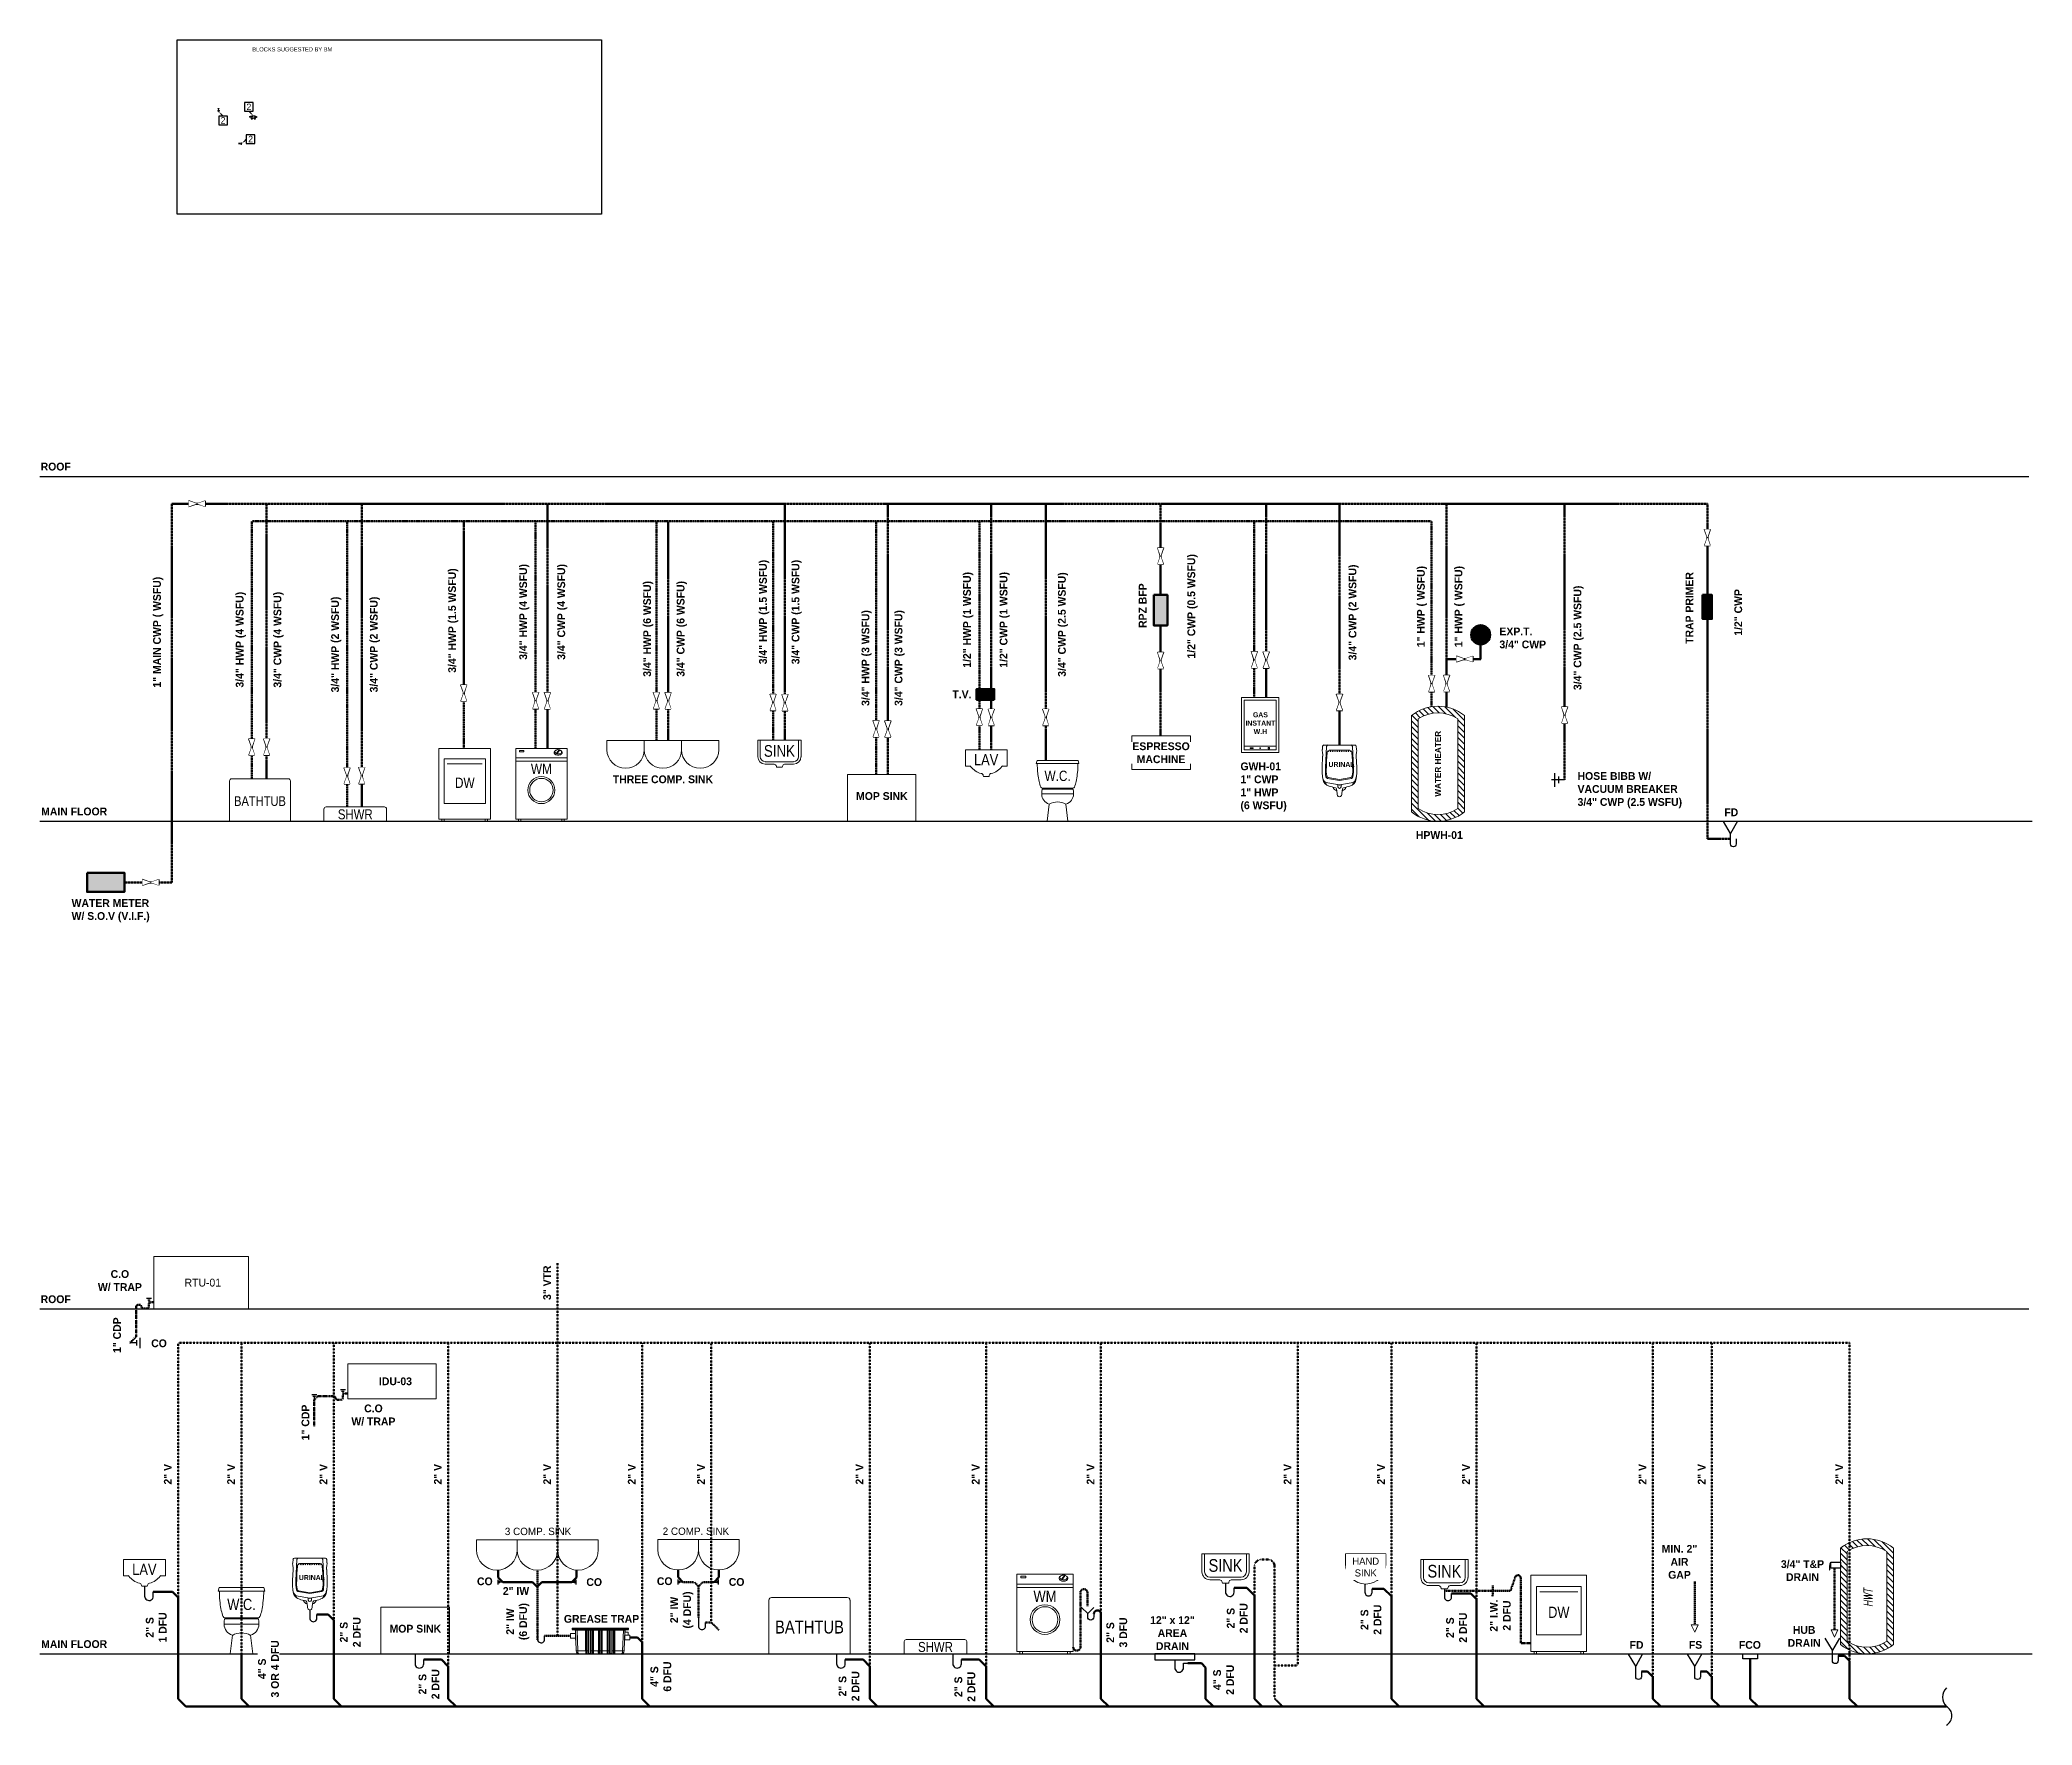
# Model space of a CAD drawing. Header units: inches. Extents: x 2025 to 34930, y -6955 to 4650.
# Drawn here: x 14647 to 17204, y -2758 to -594 of the extents above; entities that cross this region are included whole.
import ezdxf
from ezdxf.enums import TextEntityAlignment as Align

# ---------------------------------------------------------------- set-up
doc = ezdxf.new("R2010")
doc.units = ezdxf.units.IN
doc.header["$MEASUREMENT"] = 0
doc.set_wipeout_variables(frame=1)
for name, pattern in [('CONTINU', [0]), ('CWL', [0.416667, 0.25, -0.041667, 0.083333, -0.041667]), ('DASHDOT', [1, 0.5, -0.25, 0, -0.25]), ('HIDDEN2', [0.1875, 0.125, -0.0625]), ('HWL', [0.541264, 0.25, -0.041264, 0.083333, -0.041667, 0.083333, -0.041667])]:
    doc.linetypes.add(name, pattern=pattern)
for name, color, linetype, lineweight in [('P-CDP PIPE', 62, 'DASHDOT', 50), ('P-DR-ACCESS.', 3, 'Continuous', 30), ('P-DR-KEY NOTES', 7, 'Continuous', 18), ('P-DR-PIPE', 30, 'Continuous', 50), ('P-DR-TEXT', 7, 'Continuous', 25), ('P-IW-PIPE', 2, 'DASHDOT', 50), ('P-RISER-FIXT', 21, 'Continuous', 20), ('P-VENT', 132, 'HIDDEN2', 50), ('P-WS-ACCESS.', 3, 'Continuous', 30), ('P-WS-CW-PIPE', 5, 'CWL', 50), ('P-WS-EQPM', 22, 'Continuous', 50), ('P-WS-HW-PIPE', 12, 'HWL', 50), ('P-WS-KEY NOTES', 7, 'Continuous', 18), ('P-WS-TEXT', 7, 'Continuous', 25)]:
    doc.layers.add(name, color=color, linetype=linetype, lineweight=lineweight)
doc.styles.add('ARIAL_NARROW', font='ARIALN.TTF')
doc.styles.add('BOO', font='GOTHIC.TTF', dxfattribs={"height": 6})
doc.styles.add('Century Gothic', font='GOTHIC.TTF', dxfattribs={"height": 5.3125})
doc.styles.add('PDF Arial Bold', font='arialbd.ttf')
doc.styles.add('WAW', font='simplex.shx', dxfattribs={"width": 0.8, "oblique": 10, "height": 10})

msp = doc.modelspace()

# ---------------------------------------------------------------- texts
at = {"insert": (14919.6, -603.7), "char_height": 5.312, "attachment_point": 1, "style": 'Century Gothic'}
msp.add_mtext_dynamic_manual_height_columns('BLOCKS SUGGESTED BY BM', width=323.124, gutter_width=26.6, heights=[0], dxfattribs=at)
at = {"layer": 'P-DR-TEXT', "char_height": 10, "attachment_point": 5, "style": 'BOO', "bg_fill": 3, "box_fill_scale": 1.05, "bg_fill_color": 256, "bg_fill_transparency": 0}
for s, insert in [('{\\fCentury Gothic|b1|i0|c0|p34;C.O\\PW/ TRAP}', (14749.7, -2187.2)), ('RTU-01', (14856.1, -2189.8)), ('{\\fCentury Gothic|b1|i0|c0|p34;CO}', (14799.9, -2267.7)), ('{\\fCentury Gothic|b1|i0|c0|p34;GREASE TRAP}', (15367.9, -2621.5))]:
    msp.add_mtext(s, dxfattribs=dict(at, insert=insert))
at = {"layer": 'P-DR-TEXT', "char_height": 10, "attachment_point": 5, "rotation": 90, "style": 'BOO', "bg_fill": 3, "box_fill_scale": 1.05, "bg_fill_color": 256, "bg_fill_transparency": 0}
for s, insert in [('{\\fCentury Gothic|b1|i0|c0|p34;2" V}', (16248.5, -2435.8)), ('{\\fCentury Gothic|b1|i0|c0|p34;2" S\\P1 DFU}', (14796.4, -2632.4)), ('{\\fCentury Gothic|b1|i0|c0|p34;2" S\\P2 DFU}', (16465.4, -2632.7))]:
    msp.add_mtext(s, dxfattribs=dict(at, insert=insert))
at = {"layer": 'P-DR-TEXT', "insert": (16751.5, -2548.3), "char_height": 10, "width": 55.335, "attachment_point": 5, "style": 'BOO', "bg_fill": 3, "box_fill_scale": 1.05, "bg_fill_color": 256, "bg_fill_transparency": 0}
msp.add_mtext('{\\fCentury Gothic|b1|i0|c0|p34;MIN. 2" AIR GAP}', dxfattribs=at)
at = {"layer": 'P-RISER-FIXT', "insert": (15446.7, -1543.6), "char_height": 10, "attachment_point": 5, "style": 'BOO', "bg_fill": 3, "box_fill_scale": 1.05, "bg_fill_color": 256, "bg_fill_transparency": 0}
msp.add_mtext('{\\fCentury Gothic|b1|i0|c0|p34;THREE COMP. SINK}', dxfattribs=at)
at = {"layer": 'P-WS-TEXT', "char_height": 10, "attachment_point": 1, "rotation": 90, "style": 'BOO', "bg_fill": 3, "box_fill_scale": 1.05, "bg_fill_color": 256, "bg_fill_transparency": 0}
for s, insert in [('{\\fCentury Gothic|b1|i0|c0|p34;3/4" HWP (1.5 WSFU)}', (15570.1, -1395.9)), ('{\\fCentury Gothic|b1|i0|c0|p34;1/2" HWP (1 WSFU)}', (15832, -1400.3)), ('{\\fCentury Gothic|b1|i0|c0|p34;3/4" CWP (2.5 WSFU)}', (15953.8, -1411.9)), ('{\\fCentury Gothic|b1|i0|c0|p34;1/2" CWP (0.5 WSFU)}', (16119.9, -1388.5)), ('{\\fCentury Gothic|b1|i0|c0|p34;1/2" CWP}', (16821.9, -1359.2))]:
    msp.add_mtext(s, dxfattribs=dict(at, insert=insert))
at = {"layer": 'P-WS-TEXT', "insert": (16620.7, -1534.3), "char_height": 10, "width": 138.878, "attachment_point": 1, "style": 'BOO', "bg_fill": 3, "box_fill_scale": 1.05, "bg_fill_color": 256, "bg_fill_transparency": 0}
msp.add_mtext('{\\fCentury Gothic|b1|i0|c0|p34;HOSE BIBB W/ VACUUM BREAKER\\P3/4" CWP (2.5 WSFU)}', dxfattribs=at)

# ---------------------------------------------------------------- blocks, each defined once
blk = doc.blocks.new('A$C0e8e4996')
for p, q in [((0, 0), (3, 0)), ((3, 1), (3, -1)), ((4, 2), (4, -2))]:
    blk.add_line(p, q)
blk = doc.blocks.new('A$C3ea9eb03')
at = {"layer": 'P-RISER-FIXT', "linetype": 'ByBlock'}
for p, q in [((14.9, 18.9), (-14.9, 18.9)), ((-14.9, 18.9), (-14.9, 7.4)), ((14.9, 7.4), (14.9, 18.9)), ((-14.9, 7.4), (-11.7, 7.4)), ((-2.1, 0.5), (-2, 0)), ((2, 0), (-2, 0)), ((2.1, 0.5), (2, 0)), ((11.7, 7.4), (14.9, 7.4))]:
    blk.add_line(p, q, dxfattribs=at)
for centre, radius, start, end in [((-11.7, 6.8), 0.676, 36.3667, 90), ((-0.4, 15), 13.3, 216.3667, 256.0928), ((-4.1, 0.2), 2.03, 10, 76.0928), ((4.1, 0.2), 2.03, 103.9072, 170), ((0.4, 15), 13.3, 283.9072, 323.6333), ((11.7, 6.8), 0.676, 90, 143.6333)]:
    blk.add_arc(centre, radius, start, end, dxfattribs=at)
at = {"layer": 'P-RISER-FIXT', "style": 'ARIAL_NARROW'}
blk.add_text('LAV', height=8, rotation=360, dxfattribs=at).set_placement((-0.1, 11.9), align=Align.MIDDLE_CENTER)
blk = doc.blocks.new('A$C68f1b777')
at = {"layer": 'P-RISER-FIXT', "ltscale": 4}
for p, q in [((-16, 47.3), (-16.6, 44.8)), ((-16.6, 44.8), (16.6, 44.8)), ((16, 47.3), (-16, 47.3)), ((16, 47.3), (16.6, 44.8)), ((-12.3, 21.2), (12.4, 21.2)), ((-11.9, 25.7), (11.9, 25.7)), ((-6.5, 13.3), (-8, 0)), ((6.5, 13.3), (8, 0)), ((-8, 0), (8, 0))]:
    blk.add_line(p, q, dxfattribs=at)
for points in [[(-15.8, 44.8), (-15.6, 39.7), (-15.3, 36.4)], [(15.8, 44.8), (15.6, 39.7), (15.3, 36.4)], [(12.4, 21.2), (12.3, 23), (12.1, 24.9), (-12.1, 24.9), (-12.3, 23), (-12.3, 21.2)]]:
    blk.add_lwpolyline(points, dxfattribs=at)
for centre, start, end in [((-11.9, 27), 200.9052, 270), ((11.9, 27), 270, 339.0948)]:
    blk.add_arc(centre, 1.27, start, end, dxfattribs=at)
at = {"layer": 'P-RISER-FIXT'}
for centre, radius, start, end in [((-4.1, 21.2), 8.26, 180, 253.1496), ((0, 2.7), 12.3, 58.4703, 121.5297), ((4.1, 21.2), 8.26, 286.8464, 0)]:
    blk.add_arc(centre, radius, start, end, dxfattribs=at)
at = {"layer": 'P-RISER-FIXT', "ltscale": 4}
for points in [[(-15.3, 36.4), (-15.1, 34.5), (-14.8, 32.7), (-14.4, 30.9), (-14.1, 29.4), (-13.6, 28), (-13.1, 26.5)], [(15.3, 36.4), (15.1, 34.5), (14.8, 32.7), (14.4, 30.9), (14.1, 29.4), (13.6, 28), (13.1, 26.5)]]:
    blk.add_open_spline(points, degree=3, knots=[0, 0, 0, 0, 1, 1, 1, 1.975872, 1.975872, 1.975872, 1.975872], dxfattribs=at)
at = {"layer": 'P-RISER-FIXT', "style": 'ARIAL_NARROW'}
blk.add_text('W.C.', height=8, rotation=360, dxfattribs=at).set_placement((0, 35.3), align=Align.MIDDLE_CENTER)
blk = doc.blocks.new('A$Cdb63912b')
at = {"layer": 'P-RISER-FIXT'}
for p, q in [((-14.9, 18.6), (14.9, 18.6)), ((-14.9, 7.2), (-14.9, 18.6)), ((-13.2, 7.2), (-13.2, 18.6)), ((13.2, 18.6), (13.2, 7.2)), ((14.9, 18.6), (14.9, 7.2)), ((-9.8, 3.8), (9.8, 3.8)), ((-9.8, 2.2), (-3.6, 2.2)), ((-2.1, 0.5), (-2, 0)), ((-2, 0), (2, 0)), ((2.1, 0.5), (2, 0)), ((3.6, 2.2), (9.8, 2.2))]:
    blk.add_line(p, q, dxfattribs=at)
for centre, radius, start, end in [((-9.8, 7.2), 5.06, 180, 270), ((-9.8, 7.2), 3.38, 180, 270), ((-4.1, 0.2), 2.03, 10, 76.0928), ((4.1, 0.2), 2.03, 103.9072, 170), ((9.8, 7.2), 5.06, 270, 0), ((9.8, 7.2), 3.38, 270, 0)]:
    blk.add_arc(centre, radius, start, end, dxfattribs=at)
at = {"layer": 'P-RISER-FIXT', "style": 'ARIAL_NARROW'}
blk.add_text('SINK', height=8, rotation=360, dxfattribs=at).set_placement((0, 11.2), align=Align.MIDDLE_CENTER)
blk = doc.blocks.new('A$C98944e17')
blk.add_lwpolyline([(16.7, 83.4), (16.7, 75.1, -1), (-16.7, 75.1), (-16.7, 83.4)], format="xyb", close=True)
blk = doc.blocks.new('3COMP')
at = {"xscale": 1.562234001198007, "yscale": 1.562234001198007, "zscale": 1.562234001198007}
for p in [(-52.1, -91.2), (0, -91.2), (52.1, -91.2)]:
    blk.add_blockref('A$C98944e17', p, dxfattribs=at)
at = {"insert": (-41.8, 54.5), "char_height": 9.478, "attachment_point": 1, "style": 'BOO'}
blk.add_mtext_dynamic_manual_height_columns('3 COMP. SINK', width=98.519, gutter_width=47.4, heights=[0], dxfattribs=at)
blk = doc.blocks.new('URINAL')
at = {"linetype": 'Continuous', "ltscale": 20}
for p, q in [((-22.1, -28.8), (-21.6, -14.4)), ((-21.6, -1.6), (-22, -5.9)), ((-19.9, 0), (0, 0)), ((-18.1, -28.8), (-16.7, -1.8)), ((0, -6.8), (-13.2, -6.8)), ((19.9, 0), (0, 0)), ((0, -6.8), (13.2, -6.8)), ((18.1, -28.8), (16.7, -1.8)), ((21.6, -1.6), (22, -5.9)), ((22.1, -28.8), (21.6, -14.4)), ((-17.6, -48.5), (-17.6, -48.5)), ((0, -51.3), (-17.5, -48.2)), ((0, -45.5), (-15.4, -42.8)), ((0.1, -44.4), (-14.6, -41.8)), ((-0.1, -44.4), (14.6, -41.8)), ((0, -45.5), (15.4, -42.8)), ((0, -51.3), (17.5, -48.2)), ((17.6, -48.5), (17.6, -48.5)), ((-3.9, -56.3), (-3.1, -62.1)), ((-3.9, -56.3), (-3.1, -62.1)), ((-0.2, -51.6), (-2.4, -51.2)), ((-0.1, -51.6), (-2.4, -51.2)), ((-2, -53.9), (-2.2, -51.8)), ((-2, -53.9), (-2.2, -51.8)), ((0.2, -51.6), (2.4, -51.2)), ((2, -53.9), (2.2, -51.8)), ((3.9, -56.3), (3.1, -62.1))]:
    blk.add_line(p, q, dxfattribs=at)
for centre, radius, start, end in [((-11.4, -7.1), 10.7, 173.5371, 190.503), ((-49.4, -13.5), 27.9, 358.1334, 9.0076), ((-19.9, -1.7), 1.73, 90, 175.2411), ((228.4, -32.9), 245.3, 174.3948, 179.0357), ((-14.7, -1.9), 1.92, 90, 177), ((-13.2, -9.4), 2.55, 90, 171.0319), ((13.2, -9.4), 2.55, 8.9681, 90), ((14.7, -1.9), 1.92, 3, 90), ((-228.4, -32.9), 245.3, 0.9643, 5.6052), ((19.9, -1.7), 1.73, 4.7589, 90), ((49.4, -13.5), 27.9, 170.9924, 181.8666), ((11.4, -7.1), 10.7, 349.497, 6.4629), ((54.5, -32.5), 76.7, 177.229, 188.3009), ((-12.1, -40.2), 9.66, 184.1486, 236.021), ((-10.2, -41.9), 11.3, 188.4464, 253.3865), ((40.5, -31.3), 58.6, 177.5231, 189.3267), ((-13.7, -48.5), 3.86, 175.622, 233.9929), ((-14.9, -40.4), 2.45, 189.3267, 260), ((22.6, -32.2), 39.6, 175.0854, 190.9462), ((-13.9, -39.5), 2.39, 184.8767, 252.9694), ((-3.4, -51.9), 1.2, 5, 80), ((-3.4, -51.9), 1.2, 5, 80), ((3.4, -51.9), 1.2, 100, 175), ((10.2, -41.9), 11.3, 286.6135, 351.5536), ((13.9, -39.5), 2.39, 287.0306, 355.1233), ((14.9, -40.4), 2.45, 280, 350.6733), ((13.7, -48.5), 3.86, 306.0071, 4.378), ((-22.6, -32.2), 39.6, 349.0538, 4.9146), ((-40.5, -31.3), 58.6, 350.6733, 2.4769), ((11.6, -40.1), 10, 305.8168, 355.3928), ((-54.5, -32.5), 76.7, 351.6991, 2.771), ((22.1, 63.5), 121.5, 252.9793, 257.04), ((-1.4, -51.4), 7.68, 200.6342, 253.9137), ((-5.6, -56.6), 1.69, 11.2963, 75.1042), ((-5.6, -56.6), 1.69, 11.2963, 75.1042), ((5.7, -61.3), 8.88, 185.0738, 203.0932), ((5.7, -61.3), 8.88, 185.0738, 203.0932), ((0, -64), 2.59, 198.9476, 270), ((0, -64), 2.59, 198.9476, 270), ((0, -53.7), 2.02, 185, 270), ((0, -50.5), 1.15, 260, 280), ((0, -53.7), 2.02, 270, 355), ((0, -64), 2.59, 270, 341.0524), ((-5.7, -61.3), 8.88, 336.9068, 354.9262), ((1.4, -51.4), 7.68, 286.0863, 339.3658), ((5.6, -56.6), 1.69, 104.8958, 168.7037), ((-22.1, 63.5), 121.5, 282.96, 287.0207)]:
    blk.add_arc(centre, radius, start, end, dxfattribs=at)
at = {"linetype": 'Continuous', "ltscale": 20, "extrusion": (0, 0, -1)}
for centre in [(-14.4, -8.1), (-11.5, -8.1), (-8.6, -8.1), (-5.8, -8.1), (-2.9, -8.1)]:
    blk.add_ellipse(centre, major_axis=(-0.384, 0.023), ratio=0.75, dxfattribs=at)
at = {"linetype": 'Continuous', "ltscale": 20}
for centre in [(0, -8.1), (2.9, -8.1), (5.8, -8.1), (8.6, -8.1), (11.5, -8.1), (14.4, -8.1)]:
    blk.add_ellipse(centre, major_axis=(0.384, 0.023), ratio=0.75, dxfattribs=at)
at = {"insert": (-14.2, -21.7), "char_height": 6.434, "attachment_point": 1, "style": 'BOO'}
blk.add_mtext_dynamic_manual_height_columns('{\\fCentury Gothic|b1|i0|c0|p34;URINAL}', width=0.238, gutter_width=193, heights=[0], dxfattribs=at)
blk = doc.blocks.new('2COMP.S.')
at = {"xscale": 1.562234001198007, "yscale": 1.562234001198007, "zscale": 1.562234001198007}
for p in [(-26.1, -130.3), (26.1, -130.3)]:
    blk.add_blockref('A$C98944e17', p, dxfattribs=at)
at = {"insert": (-46, 15.4), "char_height": 9.478, "attachment_point": 1, "style": 'BOO'}
blk.add_mtext_dynamic_manual_height_columns('2 COMP. SINK', width=98.519, gutter_width=47.4, heights=[0], dxfattribs=at)
blk = doc.blocks.new('BTHTB')
at = {"layer": 'P-RISER-FIXT'}
for p, q in [((90582.2, 18005.2), (90582.2, 18038.6)), ((90583.9, 18040.2), (90630.9, 18040.2)), ((90632.6, 18005.2), (90632.6, 18038.6)), ((90632.6, 18005.2), (90582.2, 18005.2))]:
    blk.add_line(p, q, dxfattribs=at)
for centre, start, end in [((90583.9, 18038.6), 90, 180), ((90630.9, 18038.6), 0, 90)]:
    blk.add_arc(centre, 1.63, start, end, dxfattribs=at)
at = {"layer": 'P-RISER-FIXT', "style": 'ARIAL_NARROW'}
blk.add_text('BATHTUB', height=8, rotation=360, dxfattribs=at).set_placement((90607.4, 18021.9), align=Align.MIDDLE_CENTER)
blk = doc.blocks.new('A$C849cd195')
at = {"layer": 'P-RISER-FIXT', "linetype": 'ByBlock'}
for p, q in [((-19.9, 56.4), (19.9, 56.4)), ((-19.9, 1.6), (-19.9, 56.4)), ((19.9, 56.4), (19.9, 1.6)), ((-19.9, 49.3), (19.9, 49.3)), ((-19.9, 46.8), (19.9, 46.8)), ((-13.6, 55), (-17.1, 55)), ((-17.1, 55), (-17.1, 53.8)), ((-17.1, 53.8), (-13.6, 53.8)), ((-13.6, 53.8), (-13.6, 55)), ((13.9, 55.5), (11.8, 53)), ((11.8, 53), (12.1, 52.5)), ((12.1, 52.5), (14.3, 55.3)), ((14.3, 55.3), (13.9, 55.5)), ((19.9, 1.6), (-19.9, 1.6)), ((-17.7, 1.6), (-17.7, 0)), ((-17.7, 0), (-15.9, 0)), ((-15.9, 1.6), (-15.9, 0)), ((15.9, 1.6), (15.9, 0)), ((15.9, 0), (17.7, 0)), ((17.7, 1.6), (17.7, 0))]:
    blk.add_line(p, q, dxfattribs=at)
for radius in [10.5, 9.1]:
    blk.add_circle((0, 24.2), radius, dxfattribs=at)
for centre, major_axis, start_param, end_param in [((11.3, 53.3), (-1.38, 0), -0.555715, 0), ((11.3, 53.3), (1.38, 0), 3.141593, 3.697308), ((12.1, 52.9), (-2.32, 0), -0.856017, -0.555715), ((12.1, 53.8), (2.32, 0), 3.697308, 4.124146), ((11.5, 54), (-1.1, 0), -0.037001, 0.538187), ((11.5, 54), (1.1, 0), 2.529403, 3.104591), ((12.3, 53.5), (1.97, 0), 2.102334, 2.529403), ((12.3, 54.4), (-1.97, 0), 0.538187, 0.965256), ((12.7, 54.6), (-3.26, 0), 0.982553, 1.301235), ((12.8, 55.2), (2.86, 0), 4.106848, 4.416673), ((12.7, 52.7), (2.86, 0), 1.792509, 2.102334), ((13, 55.8), (-4.55, 0), 1.301235, 1.570796), ((13.2, 56.3), (-4.1, 0), 1.275081, 1.533795), ((13, 51.6), (4.1, 0), 1.533795, 1.792509), ((13.2, 56.3), (4.1, 0), 4.675388, 4.934102), ((13, 55.8), (-4.55, 0), 1.570796, 1.840358), ((13, 51.6), (-4.1, 0), 4.416673, 4.675388), ((13.4, 55.1), (-2.86, 0), 1.792509, 2.102334), ((13.3, 52.7), (-2.86, 0), 4.106848, 4.416673), ((13.4, 54.6), (-3.26, 0), 1.840358, 2.159039), ((13.9, 54.4), (-1.97, 0), 2.102334, 2.529403), ((13.9, 53.4), (-1.97, 0), 3.67978, 4.106848), ((13.9, 53.8), (-2.32, 0), 2.159039, 2.585877), ((13.9, 52.9), (-2.32, 0), 3.697308, 3.907934), ((14.6, 53.9), (-1.1, 0), 3.104591, 3.67978), ((14.6, 53.9), (1.1, 0), -0.61219, -0.037001), ((14.7, 53.3), (-1.38, 0), 3.141593, 3.697308), ((14.7, 53.3), (1.38, 0), -0.555715, 0)]:
    blk.add_ellipse(centre, major_axis=major_axis, ratio=0.987763, start_param=start_param, end_param=end_param, dxfattribs=at)
at = {"layer": 'P-RISER-FIXT', "style": 'ARIAL_NARROW'}
blk.add_text('WM', height=8, rotation=360, dxfattribs=at).set_placement((0, 40.7), align=Align.MIDDLE_CENTER)
blk = doc.blocks.new('A$C71d90ee7')
at = {"layer": 'P-RISER-FIXT'}
for p, q in [((-25.2, 0), (-25.2, 9.9)), ((25.2, 0), (-25.2, 0)), ((-23.5, 11.5), (23.5, 11.5)), ((25.2, 0), (25.2, 9.9))]:
    blk.add_line(p, q, dxfattribs=at)
for centre, start, end in [((-23.5, 9.9), 90, 180), ((23.5, 9.9), 0, 90)]:
    blk.add_arc(centre, 1.63, start, end, dxfattribs=at)
at = {"layer": 'P-RISER-FIXT', "style": 'ARIAL_NARROW'}
blk.add_text('SHWR', height=8, rotation=360, dxfattribs=at).set_placement((0, 5.6), align=Align.MIDDLE_CENTER)
blk = doc.blocks.new('HS')
at = {"xscale": -1.555996796130919, "yscale": 1.555996796130919, "zscale": 1.555996796130919}
blk.add_blockref('A$C98944e17', (0, -112.6), dxfattribs=at)
at = {"insert": (0, 0), "char_height": 9.05, "width": 41.848, "attachment_point": 5, "style": 'BOO', "bg_fill": 2}
blk.add_mtext('HAND\\PSINK', dxfattribs=at)
blk = doc.blocks.new('DW')
at = {"layer": 'P-RISER-FIXT', "linetype": 'ByBlock'}
for p, q in [((13735.9, -2365.6), (13807.4, -2365.6)), ((13735.9, -2463.7), (13735.9, -2365.6)), ((13807.4, -2365.6), (13807.4, -2463.7)), ((13743.1, -2379.9), (13800.3, -2379.9)), ((13743.1, -2442.2), (13743.1, -2379.9)), ((13747.3, -2387.1), (13796, -2387.1)), ((13800.3, -2379.9), (13800.3, -2442.2)), ((13800.3, -2442.2), (13743.1, -2442.2)), ((13807.4, -2463.7), (13735.9, -2463.7)), ((13740, -2463.7), (13740, -2466.6)), ((13740, -2466.6), (13743.2, -2466.6)), ((13743.2, -2463.7), (13743.2, -2466.6)), ((13800.1, -2463.7), (13800.1, -2466.6)), ((13800.1, -2466.6), (13803.4, -2466.6)), ((13803.4, -2463.7), (13803.4, -2466.6))]:
    blk.add_line(p, q, dxfattribs=at)
at = {"layer": 'P-RISER-FIXT', "style": 'ARIAL_NARROW'}
blk.add_text('DW', height=14.34, rotation=360, dxfattribs=at).set_placement((13771.7, -2413.2), align=Align.MIDDLE_CENTER)
blk = doc.blocks.new('ZMR-HWT VERT200L')
at = {"linetype": 'Continuous'}
h = blk.add_hatch(dxfattribs=at)
h.set_pattern_fill('ANSI31', scale=25, angle=90, style=0)
h.set_pattern_definition([(135, (19.8612, 43.128), (-2.20971, -2.20971), [])])
h.paths.add_polyline_path([(-19.9, 79.3), (-19.9, 7, 0.352446), (19.9, 7), (19.9, 79.3, 0.352446)])
h.paths.add_polyline_path([(-14.9, 76.7, -0.304349), (14.9, 76.7), (14.9, 9.5, -0.304349), (-14.9, 9.5)], flags=16)
h.paths.add_polyline_path([(-0.1, 24.3), (-0.1, 55.6), (9.5, 55.6), (9.5, 24.3)], flags=8)
h.paths.add_polyline_path([(-9, 26.4), (-9, 61.1), (0.6, 61.1), (0.6, 26.4)], flags=8)
at = {"color": 1, "linetype": 'CONTINU', "ltscale": 0.2}
blk.add_lwpolyline([(-19.9, 79.3), (-19.9, 79.3), (-19.9, 7)], dxfattribs=at)
at = {"color": 1, "linetype": 'Continuous', "ltscale": 0.2}
for points in [[(-14.9, 76.7), (-14.9, 9.5)], [(14.9, 9.5), (14.9, 76.7)], [(19.9, 7), (19.9, 79.3)]]:
    blk.add_lwpolyline(points, dxfattribs=at)
at = {"color": 1, "linetype": 'CONTINU', "ltscale": 0.2}
for centre, start, end in [((0, 54.6), 51.1704, 128.8296), ((0, 31.7), 231.1704, 308.8296)]:
    blk.add_arc(centre, 31.7, start, end, dxfattribs=at)
at = {"color": 1, "ltscale": 0.2}
for centre, start, end in [((0, 54.6), 56.1449, 123.8551), ((0, 31.7), 236.1449, 303.8551)]:
    blk.add_arc(centre, 26.7, start, end, dxfattribs=at)
at = {"color": 4, "ltscale": 0.2, "insert": (0.9, 35.2), "char_height": 6.4, "attachment_point": 4, "rotation": 90, "style": 'WAW'}
blk.add_mtext('HWT', dxfattribs=at)
blk = doc.blocks.new('SW_CENTERMARKSYMBOL_0')
at = {"color": 0, "linetype": 'Continuous', "lineweight": 0}
for q in [(-0.007, 0), (0, 0.007), (0, -0.007), (0.007, 0)]:
    blk.add_line((0, 0), q, dxfattribs=at)
blk = doc.blocks.new('SW_CENTERMARKSYMBOL_1')
at = {"color": 0, "linetype": 'Continuous', "lineweight": 0}
for q in [(-0.007, 0), (0, 0.007), (0, -0.007), (0.007, 0)]:
    blk.add_line((0, 0), q, dxfattribs=at)
blk = doc.blocks.new('SW_CENTERMARKSYMBOL_2')
at = {"color": 0, "linetype": 'Continuous', "lineweight": 0}
for q in [(-0.007, 0), (0, 0.007), (0, -0.007), (0.007, 0)]:
    blk.add_line((0, 0), q, dxfattribs=at)
blk = doc.blocks.new('SW_CENTERMARKSYMBOL_3')
at = {"color": 0, "linetype": 'Continuous', "lineweight": 0}
for q in [(-0.007, 0), (0, 0.007), (0, -0.007), (0.007, 0)]:
    blk.add_line((0, 0), q, dxfattribs=at)
blk = doc.blocks.new('SW_CENTERMARKSYMBOL_4')
at = {"color": 0, "linetype": 'Continuous', "lineweight": 0}
for q in [(-0.007, 0), (0, 0.007), (0, -0.007), (0.007, 0)]:
    blk.add_line((0, 0), q, dxfattribs=at)
blk = doc.blocks.new('SW_CENTERMARKSYMBOL_5')
at = {"color": 0, "linetype": 'Continuous', "lineweight": 0}
for q in [(-0.007, 0), (0, 0.007), (0, -0.007), (0.007, 0)]:
    blk.add_line((0, 0), q, dxfattribs=at)
blk = doc.blocks.new('SW_CENTERMARKSYMBOL_6')
at = {"color": 0, "linetype": 'Continuous', "lineweight": 0}
for q in [(-0.007, 0), (0, 0.007), (0, -0.007), (0.007, 0)]:
    blk.add_line((0, 0), q, dxfattribs=at)
blk = doc.blocks.new('SW_CENTERMARKSYMBOL_7')
at = {"color": 0, "linetype": 'Continuous', "lineweight": 0}
for q in [(-0.007, 0), (0, 0.007), (0, -0.007), (0.007, 0)]:
    blk.add_line((0, 0), q, dxfattribs=at)
blk = doc.blocks.new('SW_CENTERMARKSYMBOL_8')
at = {"color": 0, "linetype": 'Continuous', "lineweight": 0}
for q in [(-0.007, 0), (0, 0.007), (0, -0.007), (0.007, 0)]:
    blk.add_line((0, 0), q, dxfattribs=at)
blk = doc.blocks.new('SW_CENTERMARKSYMBOL_9')
at = {"color": 0, "linetype": 'Continuous', "lineweight": 0}
for q in [(-0.007, 0), (0, 0.007), (0, -0.007), (0.007, 0)]:
    blk.add_line((0, 0), q, dxfattribs=at)
blk = doc.blocks.new('SW_CENTERMARKSYMBOL_10')
at = {"color": 0, "linetype": 'Continuous', "lineweight": 0}
for q in [(-0.007, 0), (0, 0.007), (0, -0.007), (0.007, 0)]:
    blk.add_line((0, 0), q, dxfattribs=at)
blk = doc.blocks.new('SW_CENTERMARKSYMBOL_11')
at = {"color": 0, "linetype": 'Continuous', "lineweight": 0}
for q in [(-0.007, 0), (0, 0.007), (0, -0.007), (0.007, 0)]:
    blk.add_line((0, 0), q, dxfattribs=at)
blk = doc.blocks.new('GT')
at = {"linetype": 'Continuous', "lineweight": 15}
for p, q in [((-36.1, 0), (-36.1, -1.1)), ((-36.1, 0), (-33.9, 0)), ((-33.9, 0), (-33.9, -1.1)), ((-33.9, 0), (33.9, 0)), ((33.9, 0), (33.9, -1.1)), ((33.9, 0), (36.1, 0)), ((36.1, 0), (36.1, -1.1)), ((-31.8, -6.8), (-38.1, -6.8)), ((-38.1, -9.8), (-38.1, -6.8)), ((-38.1, -12.9), (-38.1, -9.8)), ((-38.1, -12.9), (-31.8, -12.9)), ((-36.1, -1.1), (-33.9, -1.1)), ((-36.1, -2.4), (-36.1, -1.9)), ((-36.1, -1.9), (-33.9, -1.9)), ((-33.9, -2.4), (-36.1, -2.4)), ((-35.5, -1.1), (-35.5, -1.9)), ((-33.9, -1.1), (-33.9, -1.9)), ((-33.9, -1.1), (33.9, -1.1)), ((-33.9, -1.9), (33.9, -1.9)), ((-33.9, -2.4), (-33.9, -1.9)), ((33.9, -2.4), (-33.9, -2.4)), ((-31.9, -4.1), (-31.8, -4.1)), ((-31.9, -4.1), (-31.9, -4.3)), ((-31.9, -4.3), (-31.8, -4.3)), ((-31.9, -4.3), (-31.9, -5.7)), ((-31.9, -5.7), (-31.8, -5.7)), ((-30.9, -29.2), (-31.8, -2.7)), ((-31.8, -2.7), (-31.8, -12.1)), ((-31.8, -12.1), (-31.5, -12.1)), ((-31.8, -12.1), (-31.8, -15.4)), ((-31.8, -15.4), (-31.3, -15.4)), ((-29.7, -2.7), (-29.7, -2.4)), ((-18.7, -2.7), (-29.7, -2.7)), ((-29.7, -2.7), (-28.7, -29.2)), ((-18.7, -2.7), (-18.7, -2.4)), ((-18.7, -29.2), (-18.7, -2.7)), ((-18.4, -2.7), (-18.4, -29.2)), ((-18.4, -2.7), (-18.4, -2.7)), ((-18.4, -32), (-18.4, -2.7)), ((-18.1, -2.7), (-18.1, -2.4)), ((-17.3, -2.7), (-18.1, -2.7)), ((-18.1, -2.7), (-18.1, -32.4)), ((-17.3, -29.2), (-17.3, -2.7)), ((-17.3, -2.7), (-17.3, -2.7)), ((-17.3, -32.2), (-17.3, -2.7)), ((-17, -2.7), (-17, -2.4)), ((-15.3, -2.7), (-17, -2.7)), ((-17, -2.7), (-17, -29.2)), ((-15.3, -2.7), (-15.3, -2.4)), ((-15.3, -29.2), (-15.3, -2.7)), ((-15.1, -2.7), (-15.1, -29.2)), ((-15, -2.7), (-15.1, -2.7)), ((-15, -32), (-15, -2.7)), ((-14.8, -2.7), (-14.8, -2.4)), ((-12.6, -2.7), (-14.8, -2.7)), ((-14.8, -2.7), (-14.8, -32.4)), ((-12.6, -2.7), (-12.6, -2.4)), ((-12.6, -32.4), (-12.6, -2.7)), ((-12.3, -29.2), (-12.3, -2.7)), ((-12.3, -2.7), (-12.3, -2.7)), ((-12.3, -2.7), (-12.3, -32)), ((-12, -2.7), (-12, -2.4)), ((-10.4, -2.7), (-12, -2.7)), ((-12, -2.7), (-12, -29.2)), ((-10.4, -2.7), (-10.4, -2.4)), ((-10.4, -29.2), (-10.4, -2.7)), ((-10.1, -2.7), (-10.1, -29.2)), ((-10.1, -2.7), (-10.1, -2.7)), ((-10.1, -32), (-10.1, -2.7)), ((-9.8, -2.7), (-9.8, -2.4)), ((-9.3, -2.7), (-9.8, -2.7)), ((-9.8, -2.7), (-9.8, -32.4)), ((-9.3, -2.7), (-9.3, -2.4)), ((-9.3, -32.4), (-9.3, -2.7)), ((-9, -29.2), (-9, -2.7)), ((-8.8, -2.7), (-8.8, -2.4)), ((-2.4, -2.7), (-8.8, -2.7)), ((-8.8, -2.7), (-8.8, -29.2)), ((-2.4, -2.7), (-2.4, -2.4)), ((-2.4, -29.2), (-2.4, -2.7)), ((-2.2, -2.7), (-2.2, -29.2)), ((-2.1, -2.7), (-2.2, -2.7)), ((-2.1, -32), (-2.1, -2.7)), ((-1.8, -2.7), (-1.8, -2.4)), ((-1.4, -2.7), (-1.8, -2.7)), ((-1.8, -2.7), (-1.8, -32.4)), ((-1.4, -2.7), (-1.4, -2.4)), ((-1.4, -32.4), (-1.4, -2.7)), ((-1.1, -29.2), (-1.1, -2.7)), ((-0.8, -2.7), (-0.8, -2.4)), ((0.8, -2.7), (-0.8, -2.7)), ((-0.8, -2.7), (-0.8, -29.2)), ((0.8, -2.7), (0.8, -2.4)), ((0.8, -29.2), (0.8, -2.7)), ((1.1, -2.7), (1.1, -29.2)), ((1.4, -2.7), (1.4, -2.4)), ((1.8, -2.7), (1.4, -2.7)), ((1.4, -2.7), (1.4, -32.4)), ((1.8, -2.7), (1.8, -2.4)), ((1.8, -32.4), (1.8, -2.7)), ((2.2, -2.7), (2.1, -2.7)), ((2.1, -2.7), (2.1, -32)), ((2.2, -29.2), (2.2, -2.7)), ((2.4, -2.7), (2.4, -2.4)), ((8.8, -2.7), (2.4, -2.7)), ((2.4, -2.7), (2.4, -29.2)), ((8.8, -2.7), (8.8, -2.4)), ((8.8, -29.2), (8.8, -2.7)), ((9, -2.7), (9, -29.2)), ((9.3, -2.7), (9.3, -2.4)), ((9.3, -2.7), (9.3, -32.4)), ((9.8, -2.7), (9.3, -2.7)), ((9.8, -2.7), (9.8, -2.4)), ((9.8, -32.4), (9.8, -2.7)), ((10.1, -29.2), (10.1, -2.7)), ((10.1, -2.7), (10.1, -2.7)), ((10.1, -2.7), (10.1, -32)), ((10.4, -2.7), (10.4, -2.4)), ((12, -2.7), (10.4, -2.7)), ((10.4, -2.7), (10.4, -29.2)), ((12, -2.7), (12, -2.4)), ((12, -29.2), (12, -2.7)), ((12.3, -2.7), (12.3, -29.2)), ((12.3, -2.7), (12.3, -2.7)), ((12.3, -32), (12.3, -2.7)), ((12.6, -2.7), (12.6, -2.4)), ((14.8, -2.7), (12.6, -2.7)), ((12.6, -2.7), (12.6, -32.4)), ((14.8, -2.7), (14.8, -2.4)), ((14.8, -32.4), (14.8, -2.7)), ((15.1, -2.7), (15, -2.7)), ((15, -2.7), (15, -32)), ((15.1, -29.2), (15.1, -2.7)), ((15.3, -2.7), (15.3, -2.4)), ((17, -2.7), (15.3, -2.7)), ((15.3, -2.7), (15.3, -29.2)), ((17, -2.7), (17, -2.4)), ((17, -29.2), (17, -2.7)), ((17.3, -2.7), (17.3, -29.2)), ((17.3, -2.7), (17.3, -2.7)), ((17.3, -32), (17.3, -2.7)), ((17.6, -2.7), (17.6, -2.4)), ((18.1, -2.7), (17.6, -2.7)), ((17.6, -2.7), (17.6, -32.4)), ((18.1, -2.7), (18.1, -2.4)), ((18.1, -32.4), (18.1, -2.7)), ((18.4, -29.2), (18.4, -2.7)), ((18.4, -2.7), (18.4, -2.7)), ((18.4, -2.7), (18.4, -32)), ((18.7, -2.4), (18.7, -2.7)), ((29.7, -2.7), (18.7, -2.7)), ((18.7, -2.7), (18.7, -29.2)), ((28.7, -29.2), (29.7, -2.7)), ((29.7, -2.4), (29.7, -2.7)), ((31.8, -2.7), (30.9, -29.2)), ((31.3, -15.4), (31.8, -15.4)), ((31.5, -12.1), (31.8, -12.1)), ((31.8, -2.7), (31.8, -12.1)), ((32, -3), (31.8, -3)), ((32, -3.8), (31.8, -3.8)), ((32, -4), (31.8, -4)), ((32, -4.8), (31.8, -4.8)), ((32, -5.6), (31.8, -5.6)), ((38.1, -8.9), (31.8, -8.9)), ((31.8, -8.9), (36, -8.9)), ((31.8, -12.1), (31.8, -15.4)), ((31.8, -15), (38.1, -15)), ((32, -3.8), (32, -3)), ((36, -5.4), (32, -5.4)), ((33.9, -1.1), (33.9, -1.9)), ((33.9, -1.1), (36.1, -1.1)), ((33.9, -2.4), (33.9, -1.9)), ((33.9, -1.9), (36.1, -1.9)), ((36.1, -2.4), (33.9, -2.4)), ((35.5, -1.1), (35.5, -1.9)), ((36, -5.4), (36, -8.9)), ((36.1, -2.4), (36.1, -1.9)), ((38.1, -8.9), (38.1, -15)), ((-28.7, -29.2), (-18.7, -29.2)), ((-28.7, -32.7), (-28.7, -32.7)), ((26.8, -33.1), (-26.8, -33.1)), ((-18.1, -32.4), (-17.3, -32.4)), ((-18.1, -32.4), (-18.1, -32.6)), ((-17.1, -32.6), (-18.1, -32.6)), ((-17, -29.2), (-15.3, -29.2)), ((-14.8, -32.4), (-12.6, -32.4)), ((-14.8, -32.4), (-14.8, -32.6)), ((-12.6, -32.6), (-14.8, -32.6)), ((-12.6, -32.6), (-12.6, -32.4)), ((-12, -29.2), (-10.4, -29.2)), ((-9.8, -32.4), (-9.3, -32.4)), ((-9.8, -32.4), (-9.8, -32.6)), ((-9.3, -32.6), (-9.8, -32.6)), ((-9.3, -32.6), (-9.3, -32.4)), ((-9, -32), (-9, -29.2)), ((-8.8, -29.2), (-2.4, -29.2)), ((-8.8, -29.2), (-8.8, -32.2)), ((-1.8, -32.4), (-1.4, -32.4)), ((-1.8, -32.4), (-1.8, -32.6)), ((-1.4, -32.6), (-1.8, -32.6)), ((-1.4, -32.6), (-1.4, -32.4)), ((-1.1, -32), (-1.1, -29.2)), ((-0.8, -29.2), (0.8, -29.2)), ((-0.8, -29.2), (-0.8, -32.2)), ((0.8, -32.2), (0.8, -29.2)), ((1.1, -29.2), (1.1, -32)), ((1.4, -32.4), (1.8, -32.4)), ((1.4, -32.4), (1.4, -32.6)), ((1.8, -32.6), (1.4, -32.6)), ((1.8, -32.6), (1.8, -32.4)), ((2.4, -29.2), (8.8, -29.2)), ((8.8, -32.2), (8.8, -29.2)), ((9, -29.2), (9, -32)), ((9.3, -32.4), (9.8, -32.4)), ((9.3, -32.4), (9.3, -32.6)), ((9.8, -32.6), (9.3, -32.6)), ((9.8, -32.6), (9.8, -32.4)), ((10.4, -29.2), (12, -29.2)), ((12.6, -32.4), (14.8, -32.4)), ((12.6, -32.4), (12.6, -32.6)), ((14.8, -32.6), (12.6, -32.6)), ((14.8, -32.6), (14.8, -32.4)), ((15.3, -29.2), (17, -29.2)), ((17.6, -32.4), (18.1, -32.4)), ((17.6, -32.4), (17.6, -32.6)), ((18.1, -32.6), (17.6, -32.6)), ((18.1, -32.6), (18.1, -32.4)), ((18.7, -29.2), (28.7, -29.2))]:
    blk.add_line(p, q, dxfattribs=at)
at = {"linetype": 'Continuous', "lineweight": 15, "flags": 128}
for points in [[(-28.7, -29.2), (-29, -29.3), (-29.2, -29.3), (-29.5, -29.3), (-29.7, -29.3), (-29.9, -29.3), (-30.1, -29.3), (-30.3, -29.3), (-30.5, -29.3), (-30.6, -29.3), (-30.7, -29.3), (-30.8, -29.3), (-30.8, -29.3), (-30.9, -29.2)], [(30.9, -29.2), (30.8, -29.3), (30.8, -29.3), (30.7, -29.3), (30.6, -29.3), (30.5, -29.3), (30.3, -29.3), (30.1, -29.3), (29.9, -29.3), (29.7, -29.3), (29.5, -29.3), (29.2, -29.3), (29, -29.3), (28.7, -29.2)]]:
    blk.add_lwpolyline(points, dxfattribs=at)
at = {"linetype": 'Continuous', "lineweight": 15}
for centre, radius, start, end in [((-32, -2.7), 0.265, 2, 90), ((-18.1, -2.7), 0.265, 90.0173, 179.948), ((-18.1, -2.7), 0.265, 90.0173, 179.948), ((-18.2, -4.7), 2.06, 88.248, 95.6125), ((-17.5, -2.7), 0.265, 0.0521, 89.9828), ((-14.8, -2.7), 0.265, 90.0176, 179.9474), ((-14.8, -2.7), 0.265, 90.0176, 179.9474), ((-14.8, -4.7), 2.06, 88.248, 95.6124), ((-12.6, -2.7), 0.265, 0.0526, 89.9824), ((-12.6, -2.7), 0.265, 0.0526, 89.9824), ((-12.5, -4.7), 2.06, 84.3875, 91.752), ((-9.8, -2.7), 0.265, 90.0174, 179.9476), ((-9.8, -2.7), 0.265, 90.0174, 179.9477), ((-9.9, -4.7), 2.06, 88.248, 95.6124), ((-9.3, -2.7), 0.265, 0, 90), ((-9.2, -4.6), 1.91, 84.0133, 91.9891), ((-1.9, -2.7), 0.265, 90.0175, 179.9476), ((-1.8, -2.7), 0.265, 90.0174, 179.9477), ((-1.9, -4.7), 2.06, 88.248, 95.6125), ((-1.4, -2.7), 0.265, 0, 90), ((-1.3, -4.6), 1.91, 84.0133, 91.9891), ((1.4, -2.7), 0.265, 90, 180), ((1.3, -4.6), 1.91, 88.0109, 95.9867), ((1.8, -2.7), 0.265, 0.0523, 89.9826), ((1.9, -4.7), 2.06, 84.3875, 91.752), ((1.9, -2.7), 0.265, 0.0524, 89.9825), ((9.3, -2.7), 0.265, 90, 180), ((9.2, -4.6), 1.91, 88.0109, 95.9867), ((9.8, -2.7), 0.265, 0.0524, 89.9826), ((9.8, -2.7), 0.265, 0.0523, 89.9826), ((9.9, -4.7), 2.06, 84.3876, 91.752), ((12.6, -2.7), 0.265, 90.0176, 179.9474), ((12.6, -2.7), 0.265, 90.0176, 179.9474), ((12.5, -4.7), 2.06, 88.248, 95.6125), ((14.8, -2.7), 0.265, 0.0526, 89.9824), ((14.8, -2.7), 0.265, 0.0526, 89.9824), ((14.8, -4.7), 2.06, 84.3876, 91.752), ((17.5, -2.7), 0.265, 90.0172, 179.9479), ((17.6, -2.7), 0.265, 90.0172, 179.9479), ((17.5, -4.7), 2.06, 88.248, 95.6125), ((18.1, -2.7), 0.265, 0.052, 89.9827), ((18.1, -2.7), 0.265, 0.052, 89.9827), ((18.2, -4.7), 2.06, 84.3875, 91.752), ((32, -2.7), 0.265, 90, 178), ((-26.8, -29.1), 4.03, 182, 270), ((-18.6, -27.2), 2.06, 268.2485, 275.6117), ((-18.6, -32), 0.247, 265.068, 350.1912), ((-17.1, -27.2), 2.06, 264.3882, 271.7516), ((-15.3, -27.2), 2.06, 268.2485, 275.6118), ((-15.3, -32), 0.247, 265.0678, 350.1917), ((-12.1, -27.2), 2.06, 264.3882, 271.7516), ((-12.1, -32), 0.247, 189.8088, 274.932), ((-10.3, -27.2), 2.06, 268.2484, 275.6118), ((-10.3, -32), 0.247, 265.0679, 350.1915), ((-8.8, -27.3), 1.91, 264.0133, 271.9892), ((-8.8, -32), 0.24, 188.4865, 276.5029), ((-2.4, -27.2), 2.06, 268.2485, 275.6118), ((-2.4, -32), 0.247, 265.0679, 350.1914), ((-0.9, -27.3), 1.91, 264.0133, 271.9892), ((-0.8, -32), 0.24, 188.4865, 276.5029), ((0.9, -27.3), 1.91, 268.0108, 275.9867), ((0.8, -32), 0.24, 263.4971, 351.5135), ((2.4, -32), 0.247, 189.8086, 274.9321), ((2.4, -27.2), 2.06, 264.3882, 271.7515), ((8.8, -27.3), 1.91, 268.0108, 275.9867), ((8.8, -32), 0.24, 263.4971, 351.5135), ((10.3, -27.2), 2.06, 264.3882, 271.7516), ((10.3, -32), 0.247, 189.8085, 274.9321), ((12.1, -27.2), 2.06, 268.2484, 275.6118), ((12.1, -32), 0.247, 265.068, 350.1912), ((15.3, -32), 0.247, 189.8083, 274.9322), ((15.3, -27.2), 2.06, 264.3882, 271.7515), ((17.1, -27.2), 2.06, 268.2484, 275.6118), ((17.1, -32), 0.247, 265.068, 350.1912), ((18.6, -27.2), 2.06, 264.3883, 271.7515), ((18.6, -32), 0.247, 189.8088, 274.932), ((26.8, -29.1), 4.03, 270, 358)]:
    blk.add_arc(centre, radius, start, end, dxfattribs=at)
for centre, major_axis, ratio, start_param, end_param in [((-29.7, -2.7), (2.12, -0.01), 0.004353, 1.572185, 3.141764), ((-18.7, -2.7), (0.265, 0), 0.034899, 0.034928, 1.570796), ((-17.6, -2.7), (0, 0.265), 0.965689, 4.747296, 6.283185), ((-17, -2.7), (0.265, 0), 0.034899, 1.570796, 3.106665), ((-17.6, -2.7), (0.226, 0.139), 0.998638, 5.730464, 5.764152), ((-15.3, -2.7), (0.265, 0), 0.034899, 0.034928, 1.570796), ((-12, -2.7), (0.265, 0), 0.034899, 1.570796, 3.106665), ((-10.4, -2.7), (0.265, 0), 0.034899, 0.034928, 1.570796), ((-8.8, -2.7), (0.265, 0), 0.034899, 1.570796, 3.141593), ((-2.4, -2.7), (0.265, 0), 0.034899, 0.034928, 1.570796), ((-0.8, -2.7), (0.265, 0), 0.034899, 1.570796, 3.141593), ((0.8, -2.7), (0.265, 0), 0.034899, 0, 1.570796), ((2.4, -2.7), (0.265, 0), 0.034899, 1.570796, 3.106665), ((8.8, -2.7), (0.265, 0), 0.034899, 0, 1.570796), ((10.4, -2.7), (0.265, 0), 0.034899, 1.570796, 3.106665), ((12, -2.7), (0.265, 0), 0.034899, 0.034928, 1.570796), ((15.3, -2.7), (0.265, 0), 0.034899, 1.570796, 3.106665), ((17, -2.7), (0.265, 0), 0.034899, 0.034928, 1.570796), ((18.7, -2.7), (0.265, 0), 0.034899, 1.570796, 3.106665), ((29.7, -2.7), (2.12, 0.01), 0.004353, 6.283014, 7.852593), ((-26.8, -29.1), (0, 4.03), 0.473684, 1.605703, 3.141593), ((-18.5, -29.1), (0, 4.03), 0.032623, 1.60574, 2.452311), ((-18.3, -29.1), (0, 3.76), 0.034921, 1.605746, 2.452316), ((-17.4, -29.1), (0, 3.76), 0.034921, 3.743402, 4.67744), ((-17.1, -29.1), (0, 4.03), 0.032623, 3.661279, 4.677445), ((-15.2, -29.1), (0, 4.03), 0.032623, 1.60574, 2.452311), ((-15, -29.1), (0, 3.76), 0.034921, 1.605746, 2.452316), ((-12.4, -29.1), (0, 3.76), 0.034921, 3.830869, 4.67744), ((-12.2, -29.1), (0, 4.03), 0.032623, 3.830874, 4.677445), ((-10.2, -29.1), (0, 4.03), 0.032623, 1.60574, 2.452311), ((-10, -29.1), (0, 3.76), 0.034921, 1.605746, 2.452316), ((-2.3, -29.1), (0, 4.03), 0.032623, 1.60574, 2.452311), ((-2, -29.1), (0, 3.76), 0.034921, 1.605746, 2.452316), ((2, -29.1), (0, 3.76), 0.034921, 3.830869, 4.67744), ((2.3, -29.1), (0, 4.03), 0.032623, 3.830874, 4.677445), ((10, -29.1), (0, 3.76), 0.034921, 3.830869, 4.67744), ((10.2, -29.1), (0, 4.03), 0.032623, 3.830874, 4.677445), ((12.2, -29.1), (0, 4.03), 0.032623, 1.60574, 2.452311), ((12.4, -29.1), (0, 3.76), 0.034921, 1.605746, 2.452316), ((15, -29.1), (0, 3.76), 0.034921, 3.830869, 4.67744), ((15.2, -29.1), (0, 4.03), 0.032623, 3.830874, 4.677445), ((17.1, -29.1), (0, 4.03), 0.032623, 1.60574, 2.452311), ((17.4, -29.1), (0, 3.76), 0.034921, 1.605746, 2.452316), ((18.3, -29.1), (0, 3.76), 0.034921, 3.830869, 4.67744), ((18.5, -29.1), (0, 4.03), 0.032623, 3.830874, 4.677445), ((26.8, -29.1), (0, 4.03), 0.473684, 3.141593, 4.677482)]:
    blk.add_ellipse(centre, major_axis=major_axis, ratio=ratio, start_param=start_param, end_param=end_param, dxfattribs=at)
for points, knots in [([(32, -4.8), (32, -4.7), (32, -4.6), (32, -4.3), (32, -4.1), (32, -4), (32, -4), (32, -4)], [0, 0, 0, 0, 0.186837, 0.373662, 0.56041, 0.780222, 1, 1, 1, 1]), ([(32, -5.6), (32, -5.6), (32, -5.6), (32, -5.5), (32, -5.4), (32, -5.2), (32, -5), (32, -4.9), (32, -4.8)], [0, 0, 0, 0, 0.186635, 0.373088, 0.559726, 0.706483, 0.853193, 1, 1, 1, 1]), ([(-18.6, -32.2), (-18.6, -32.3), (-18.6, -32.3), (-18.6, -32.4), (-18.6, -32.4), (-18.5, -32.4), (-18.5, -32.5), (-18.5, -32.5), (-18.4, -32.5), (-18.4, -32.5), (-18.4, -32.5), (-18.4, -32.6), (-18.3, -32.6), (-18.3, -32.6), (-18.3, -32.6), (-18.2, -32.6), (-18.2, -32.6), (-18.2, -32.6), (-18.1, -32.6), (-18.1, -32.6)], [0, 0, 0, 0, 0.25, 0.25, 0.375, 0.375, 0.5, 0.5, 0.625, 0.625, 0.6875, 0.6875, 0.75, 0.75, 0.8125, 0.8125, 0.875, 0.875, 1, 1, 1, 1]), ([(-18.1, -32.4), (-18.1, -32.4), (-18.1, -32.4), (-18.2, -32.4), (-18.2, -32.4), (-18.2, -32.3), (-18.2, -32.3), (-18.3, -32.3), (-18.3, -32.3), (-18.3, -32.3), (-18.3, -32.3), (-18.3, -32.2), (-18.3, -32.2), (-18.3, -32.2), (-18.3, -32.2), (-18.4, -32.1), (-18.4, -32.1), (-18.4, -32)], [0, 0, 0, 0, 0.125, 0.125, 0.25, 0.25, 0.3125, 0.3125, 0.375, 0.375, 0.5, 0.5, 0.625, 0.625, 0.75, 0.75, 1, 1, 1, 1]), ([(-17.3, -32.4), (-17.3, -32.4), (-17.3, -32.3), (-17.3, -32.3), (-17.3, -32.2), (-17.3, -32.2)], [0, 0, 0, 0, 0.5, 0.5, 1, 1, 1, 1]), ([(-17.3, -32.4), (-17.3, -32.4), (-17.3, -32.4), (-17.2, -32.5), (-17.2, -32.5), (-17.2, -32.5), (-17.2, -32.5), (-17.2, -32.5), (-17.2, -32.6), (-17.1, -32.6), (-17.1, -32.6), (-17.1, -32.6), (-17.1, -32.6), (-17.1, -32.6)], [0, 0, 0, 0, 0.25, 0.25, 0.375, 0.375, 0.5, 0.5, 0.75, 0.75, 0.875, 0.875, 1, 1, 1, 1]), ([(-15.3, -32.2), (-15.3, -32.3), (-15.3, -32.3), (-15.3, -32.4), (-15.2, -32.4), (-15.2, -32.4), (-15.2, -32.5), (-15.1, -32.5), (-15.1, -32.5), (-15.1, -32.5), (-15.1, -32.5), (-15, -32.6), (-15, -32.6), (-15, -32.6), (-15, -32.6), (-14.9, -32.6), (-14.9, -32.6), (-14.9, -32.6), (-14.8, -32.6), (-14.8, -32.6)], [0, 0, 0, 0, 0.25, 0.25, 0.375, 0.375, 0.5, 0.5, 0.625, 0.625, 0.6875, 0.6875, 0.75, 0.75, 0.8125, 0.8125, 0.875, 0.875, 1, 1, 1, 1]), ([(-14.8, -32.4), (-14.8, -32.4), (-14.8, -32.4), (-14.9, -32.4), (-14.9, -32.4), (-14.9, -32.3), (-14.9, -32.3), (-14.9, -32.3), (-14.9, -32.3), (-15, -32.3), (-15, -32.3), (-15, -32.2), (-15, -32.2), (-15, -32.2), (-15, -32.2), (-15, -32.1), (-15, -32.1), (-15, -32)], [0, 0, 0, 0, 0.125, 0.125, 0.25, 0.25, 0.3125, 0.3125, 0.375, 0.375, 0.5, 0.5, 0.625, 0.625, 0.75, 0.75, 1, 1, 1, 1]), ([(-12.3, -32), (-12.3, -32.1), (-12.3, -32.1), (-12.4, -32.2), (-12.4, -32.2), (-12.4, -32.2), (-12.4, -32.2), (-12.4, -32.3), (-12.4, -32.3), (-12.4, -32.3), (-12.5, -32.3), (-12.5, -32.3), (-12.5, -32.4), (-12.5, -32.4), (-12.5, -32.4), (-12.6, -32.4), (-12.6, -32.4), (-12.6, -32.4)], [0, 0, 0, 0, 0.25, 0.25, 0.375, 0.375, 0.5, 0.5, 0.625, 0.625, 0.75, 0.75, 0.8125, 0.8125, 0.875, 0.875, 1, 1, 1, 1]), ([(-12.6, -32.6), (-12.6, -32.6), (-12.6, -32.6), (-12.5, -32.6), (-12.5, -32.6), (-12.5, -32.6), (-12.4, -32.6), (-12.4, -32.6), (-12.3, -32.6), (-12.3, -32.5), (-12.3, -32.5), (-12.3, -32.5), (-12.3, -32.5), (-12.2, -32.5), (-12.2, -32.5), (-12.2, -32.5), (-12.2, -32.4), (-12.1, -32.4), (-12.1, -32.4), (-12.1, -32.3), (-12.1, -32.3), (-12.1, -32.2)], [0, 0, 0, 0, 0.0625, 0.0625, 0.125, 0.125, 0.25, 0.25, 0.3125, 0.3125, 0.375, 0.375, 0.4375, 0.4375, 0.5, 0.5, 0.625, 0.625, 0.75, 0.75, 1, 1, 1, 1]), ([(-10.3, -32.2), (-10.3, -32.3), (-10.3, -32.3), (-10.3, -32.4), (-10.3, -32.4), (-10.2, -32.4), (-10.2, -32.5), (-10.2, -32.5), (-10.1, -32.5), (-10.1, -32.5), (-10.1, -32.5), (-10.1, -32.6), (-10, -32.6), (-10, -32.6), (-10, -32.6), (-10, -32.6), (-9.9, -32.6), (-9.9, -32.6), (-9.8, -32.6), (-9.8, -32.6)], [0, 0, 0, 0, 0.25, 0.25, 0.375, 0.375, 0.5, 0.5, 0.625, 0.625, 0.6875, 0.6875, 0.75, 0.75, 0.8125, 0.8125, 0.875, 0.875, 1, 1, 1, 1]), ([(-9.8, -32.4), (-9.8, -32.4), (-9.8, -32.4), (-9.9, -32.4), (-9.9, -32.4), (-9.9, -32.3), (-9.9, -32.3), (-10, -32.3), (-10, -32.3), (-10, -32.3), (-10, -32.3), (-10, -32.2), (-10, -32.2), (-10, -32.2), (-10, -32.2), (-10.1, -32.1), (-10.1, -32.1), (-10.1, -32)], [0, 0, 0, 0, 0.125, 0.125, 0.25, 0.25, 0.3125, 0.3125, 0.375, 0.375, 0.5, 0.5, 0.625, 0.625, 0.75, 0.75, 1, 1, 1, 1]), ([(-9, -32), (-9, -32), (-9, -32.1), (-9, -32.1), (-9.1, -32.2), (-9.1, -32.2), (-9.1, -32.2), (-9.1, -32.3), (-9.1, -32.3), (-9.1, -32.3), (-9.1, -32.3), (-9.2, -32.4), (-9.2, -32.4), (-9.2, -32.4), (-9.2, -32.4), (-9.3, -32.4), (-9.3, -32.4), (-9.3, -32.4)], [0, 0, 0, 0, 0.25, 0.25, 0.375, 0.375, 0.5, 0.5, 0.625, 0.625, 0.75, 0.75, 0.875, 0.875, 0.9375, 0.9375, 1, 1, 1, 1]), ([(-9.3, -32.6), (-9.3, -32.6), (-9.3, -32.6), (-9.2, -32.6), (-9.2, -32.6), (-9.1, -32.6), (-9.1, -32.6), (-9, -32.6), (-9, -32.6), (-9, -32.5), (-9, -32.5), (-9, -32.5), (-8.9, -32.5), (-8.9, -32.5), (-8.9, -32.5), (-8.9, -32.5), (-8.9, -32.4), (-8.8, -32.4), (-8.8, -32.4), (-8.8, -32.3), (-8.8, -32.3), (-8.8, -32.2)], [0, 0, 0, 0, 0.0625, 0.0625, 0.125, 0.125, 0.25, 0.25, 0.3125, 0.3125, 0.375, 0.375, 0.4375, 0.4375, 0.5, 0.5, 0.625, 0.625, 0.75, 0.75, 1, 1, 1, 1]), ([(-2.4, -32.2), (-2.4, -32.3), (-2.4, -32.3), (-2.3, -32.4), (-2.3, -32.4), (-2.3, -32.4), (-2.3, -32.5), (-2.2, -32.5), (-2.2, -32.5), (-2.2, -32.5), (-2.1, -32.5), (-2.1, -32.6), (-2.1, -32.6), (-2.1, -32.6), (-2, -32.6), (-2, -32.6), (-2, -32.6), (-1.9, -32.6), (-1.9, -32.6), (-1.8, -32.6)], [0, 0, 0, 0, 0.25, 0.25, 0.375, 0.375, 0.5, 0.5, 0.625, 0.625, 0.6875, 0.6875, 0.75, 0.75, 0.8125, 0.8125, 0.875, 0.875, 1, 1, 1, 1]), ([(-1.8, -32.4), (-1.9, -32.4), (-1.9, -32.4), (-1.9, -32.4), (-2, -32.4), (-2, -32.3), (-2, -32.3), (-2, -32.3), (-2, -32.3), (-2, -32.3), (-2.1, -32.3), (-2.1, -32.2), (-2.1, -32.2), (-2.1, -32.2), (-2.1, -32.2), (-2.1, -32.1), (-2.1, -32.1), (-2.1, -32)], [0, 0, 0, 0, 0.125, 0.125, 0.25, 0.25, 0.3125, 0.3125, 0.375, 0.375, 0.5, 0.5, 0.625, 0.625, 0.75, 0.75, 1, 1, 1, 1]), ([(-1.1, -32), (-1.1, -32), (-1.1, -32.1), (-1.1, -32.1), (-1.1, -32.2), (-1.1, -32.2), (-1.1, -32.2), (-1.1, -32.3), (-1.2, -32.3), (-1.2, -32.3), (-1.2, -32.3), (-1.2, -32.4), (-1.3, -32.4), (-1.3, -32.4), (-1.3, -32.4), (-1.3, -32.4), (-1.3, -32.4), (-1.4, -32.4)], [0, 0, 0, 0, 0.25, 0.25, 0.375, 0.375, 0.5, 0.5, 0.625, 0.625, 0.75, 0.75, 0.875, 0.875, 0.9375, 0.9375, 1, 1, 1, 1]), ([(-1.4, -32.6), (-1.3, -32.6), (-1.3, -32.6), (-1.3, -32.6), (-1.2, -32.6), (-1.2, -32.6), (-1.2, -32.6), (-1.1, -32.6), (-1.1, -32.6), (-1.1, -32.5), (-1, -32.5), (-1, -32.5), (-1, -32.5), (-1, -32.5), (-1, -32.5), (-0.9, -32.5), (-0.9, -32.4), (-0.9, -32.4), (-0.9, -32.4), (-0.8, -32.3), (-0.8, -32.3), (-0.8, -32.2)], [0, 0, 0, 0, 0.0625, 0.0625, 0.125, 0.125, 0.25, 0.25, 0.3125, 0.3125, 0.375, 0.375, 0.4375, 0.4375, 0.5, 0.5, 0.625, 0.625, 0.75, 0.75, 1, 1, 1, 1]), ([(0.8, -32.2), (0.8, -32.3), (0.8, -32.3), (0.9, -32.4), (0.9, -32.4), (0.9, -32.4), (0.9, -32.5), (1, -32.5), (1, -32.5), (1.1, -32.5), (1.1, -32.6), (1.1, -32.6), (1.2, -32.6), (1.2, -32.6), (1.2, -32.6), (1.3, -32.6), (1.3, -32.6), (1.4, -32.6)], [0, 0, 0, 0, 0.25, 0.25, 0.375, 0.375, 0.5, 0.5, 0.625, 0.625, 0.75, 0.75, 0.8125, 0.8125, 0.875, 0.875, 1, 1, 1, 1]), ([(1.4, -32.4), (1.3, -32.4), (1.3, -32.4), (1.3, -32.4), (1.3, -32.4), (1.3, -32.4), (1.2, -32.4), (1.2, -32.3), (1.2, -32.3), (1.2, -32.3), (1.2, -32.3), (1.2, -32.3), (1.1, -32.3), (1.1, -32.2), (1.1, -32.2), (1.1, -32.1), (1.1, -32), (1.1, -32)], [0, 0, 0, 0, 0.0625, 0.0625, 0.125, 0.125, 0.25, 0.25, 0.3125, 0.3125, 0.375, 0.375, 0.5, 0.5, 0.75, 0.75, 1, 1, 1, 1]), ([(2.1, -32), (2.1, -32.1), (2.1, -32.1), (2.1, -32.2), (2.1, -32.2), (2.1, -32.2), (2.1, -32.2), (2.1, -32.3), (2, -32.3), (2, -32.3), (2, -32.3), (2, -32.3), (2, -32.4), (1.9, -32.4), (1.9, -32.4), (1.9, -32.4), (1.9, -32.4), (1.8, -32.4)], [0, 0, 0, 0, 0.25, 0.25, 0.375, 0.375, 0.5, 0.5, 0.625, 0.625, 0.75, 0.75, 0.8125, 0.8125, 0.875, 0.875, 1, 1, 1, 1]), ([(1.8, -32.6), (1.9, -32.6), (1.9, -32.6), (1.9, -32.6), (1.9, -32.6), (2, -32.6), (2, -32.6), (2.1, -32.6), (2.1, -32.6), (2.1, -32.5), (2.2, -32.5), (2.2, -32.5), (2.2, -32.5), (2.2, -32.5), (2.2, -32.5), (2.3, -32.5), (2.3, -32.4), (2.3, -32.4), (2.3, -32.4), (2.4, -32.3), (2.4, -32.3), (2.4, -32.2)], [0, 0, 0, 0, 0.0625, 0.0625, 0.125, 0.125, 0.25, 0.25, 0.3125, 0.3125, 0.375, 0.375, 0.4375, 0.4375, 0.5, 0.5, 0.625, 0.625, 0.75, 0.75, 1, 1, 1, 1]), ([(8.8, -32.2), (8.8, -32.3), (8.8, -32.3), (8.8, -32.4), (8.8, -32.4), (8.9, -32.4), (8.9, -32.5), (8.9, -32.5), (8.9, -32.5), (9, -32.5), (9, -32.6), (9.1, -32.6), (9.1, -32.6), (9.1, -32.6), (9.2, -32.6), (9.2, -32.6), (9.3, -32.6), (9.3, -32.6)], [0, 0, 0, 0, 0.25, 0.25, 0.375, 0.375, 0.5, 0.5, 0.625, 0.625, 0.75, 0.75, 0.8125, 0.8125, 0.875, 0.875, 1, 1, 1, 1]), ([(9.3, -32.4), (9.3, -32.4), (9.3, -32.4), (9.2, -32.4), (9.2, -32.4), (9.2, -32.4), (9.2, -32.4), (9.2, -32.3), (9.1, -32.3), (9.1, -32.3), (9.1, -32.3), (9.1, -32.3), (9.1, -32.3), (9.1, -32.2), (9.1, -32.2), (9, -32.1), (9, -32), (9, -32)], [0, 0, 0, 0, 0.0625, 0.0625, 0.125, 0.125, 0.25, 0.25, 0.3125, 0.3125, 0.375, 0.375, 0.5, 0.5, 0.75, 0.75, 1, 1, 1, 1]), ([(10.1, -32), (10.1, -32.1), (10.1, -32.1), (10, -32.2), (10, -32.2), (10, -32.2), (10, -32.2), (10, -32.3), (10, -32.3), (10, -32.3), (9.9, -32.3), (9.9, -32.3), (9.9, -32.4), (9.9, -32.4), (9.9, -32.4), (9.8, -32.4), (9.8, -32.4), (9.8, -32.4)], [0, 0, 0, 0, 0.25, 0.25, 0.375, 0.375, 0.5, 0.5, 0.625, 0.625, 0.75, 0.75, 0.8125, 0.8125, 0.875, 0.875, 1, 1, 1, 1]), ([(9.8, -32.6), (9.8, -32.6), (9.8, -32.6), (9.9, -32.6), (9.9, -32.6), (10, -32.6), (10, -32.6), (10, -32.6), (10.1, -32.6), (10.1, -32.5), (10.1, -32.5), (10.1, -32.5), (10.1, -32.5), (10.2, -32.5), (10.2, -32.5), (10.2, -32.5), (10.2, -32.4), (10.3, -32.4), (10.3, -32.4), (10.3, -32.3), (10.3, -32.3), (10.3, -32.2)], [0, 0, 0, 0, 0.0625, 0.0625, 0.125, 0.125, 0.25, 0.25, 0.3125, 0.3125, 0.375, 0.375, 0.4375, 0.4375, 0.5, 0.5, 0.625, 0.625, 0.75, 0.75, 1, 1, 1, 1]), ([(12.1, -32.2), (12.1, -32.3), (12.1, -32.3), (12.1, -32.4), (12.1, -32.4), (12.2, -32.4), (12.2, -32.5), (12.2, -32.5), (12.3, -32.5), (12.3, -32.5), (12.3, -32.5), (12.3, -32.6), (12.4, -32.6), (12.4, -32.6), (12.4, -32.6), (12.5, -32.6), (12.5, -32.6), (12.5, -32.6), (12.6, -32.6), (12.6, -32.6)], [0, 0, 0, 0, 0.25, 0.25, 0.375, 0.375, 0.5, 0.5, 0.625, 0.625, 0.6875, 0.6875, 0.75, 0.75, 0.8125, 0.8125, 0.875, 0.875, 1, 1, 1, 1]), ([(12.6, -32.4), (12.6, -32.4), (12.6, -32.4), (12.5, -32.4), (12.5, -32.4), (12.5, -32.3), (12.5, -32.3), (12.4, -32.3), (12.4, -32.3), (12.4, -32.3), (12.4, -32.3), (12.4, -32.2), (12.4, -32.2), (12.4, -32.2), (12.4, -32.2), (12.3, -32.1), (12.3, -32.1), (12.3, -32)], [0, 0, 0, 0, 0.125, 0.125, 0.25, 0.25, 0.3125, 0.3125, 0.375, 0.375, 0.5, 0.5, 0.625, 0.625, 0.75, 0.75, 1, 1, 1, 1]), ([(15, -32), (15, -32.1), (15, -32.1), (15, -32.2), (15, -32.2), (15, -32.2), (15, -32.2), (15, -32.3), (15, -32.3), (14.9, -32.3), (14.9, -32.3), (14.9, -32.3), (14.9, -32.4), (14.9, -32.4), (14.9, -32.4), (14.8, -32.4), (14.8, -32.4), (14.8, -32.4)], [0, 0, 0, 0, 0.25, 0.25, 0.375, 0.375, 0.5, 0.5, 0.625, 0.625, 0.75, 0.75, 0.8125, 0.8125, 0.875, 0.875, 1, 1, 1, 1]), ([(14.8, -32.6), (14.8, -32.6), (14.8, -32.6), (14.9, -32.6), (14.9, -32.6), (14.9, -32.6), (15, -32.6), (15, -32.6), (15, -32.6), (15.1, -32.5), (15.1, -32.5), (15.1, -32.5), (15.1, -32.5), (15.1, -32.5), (15.2, -32.5), (15.2, -32.5), (15.2, -32.4), (15.2, -32.4), (15.3, -32.4), (15.3, -32.3), (15.3, -32.3), (15.3, -32.2)], [0, 0, 0, 0, 0.0625, 0.0625, 0.125, 0.125, 0.25, 0.25, 0.3125, 0.3125, 0.375, 0.375, 0.4375, 0.4375, 0.5, 0.5, 0.625, 0.625, 0.75, 0.75, 1, 1, 1, 1]), ([(17.1, -32.2), (17.1, -32.3), (17.1, -32.3), (17.1, -32.4), (17.1, -32.4), (17.1, -32.4), (17.2, -32.5), (17.2, -32.5), (17.2, -32.5), (17.3, -32.5), (17.3, -32.5), (17.3, -32.6), (17.3, -32.6), (17.4, -32.6), (17.4, -32.6), (17.4, -32.6), (17.4, -32.6), (17.5, -32.6), (17.5, -32.6), (17.6, -32.6)], [0, 0, 0, 0, 0.25, 0.25, 0.375, 0.375, 0.5, 0.5, 0.625, 0.625, 0.6875, 0.6875, 0.75, 0.75, 0.8125, 0.8125, 0.875, 0.875, 1, 1, 1, 1]), ([(17.6, -32.4), (17.6, -32.4), (17.5, -32.4), (17.5, -32.4), (17.5, -32.4), (17.4, -32.3), (17.4, -32.3), (17.4, -32.3), (17.4, -32.3), (17.4, -32.3), (17.4, -32.3), (17.4, -32.2), (17.4, -32.2), (17.3, -32.2), (17.3, -32.2), (17.3, -32.1), (17.3, -32.1), (17.3, -32)], [0, 0, 0, 0, 0.125, 0.125, 0.25, 0.25, 0.3125, 0.3125, 0.375, 0.375, 0.5, 0.5, 0.625, 0.625, 0.75, 0.75, 1, 1, 1, 1]), ([(18.4, -32), (18.4, -32.1), (18.4, -32.1), (18.3, -32.2), (18.3, -32.2), (18.3, -32.2), (18.3, -32.2), (18.3, -32.3), (18.3, -32.3), (18.3, -32.3), (18.2, -32.3), (18.2, -32.3), (18.2, -32.4), (18.2, -32.4), (18.2, -32.4), (18.1, -32.4), (18.1, -32.4), (18.1, -32.4)], [0, 0, 0, 0, 0.25, 0.25, 0.375, 0.375, 0.5, 0.5, 0.625, 0.625, 0.75, 0.75, 0.8125, 0.8125, 0.875, 0.875, 1, 1, 1, 1]), ([(18.1, -32.6), (18.1, -32.6), (18.1, -32.6), (18.2, -32.6), (18.2, -32.6), (18.2, -32.6), (18.3, -32.6), (18.3, -32.6), (18.4, -32.6), (18.4, -32.5), (18.4, -32.5), (18.4, -32.5), (18.4, -32.5), (18.5, -32.5), (18.5, -32.5), (18.5, -32.5), (18.5, -32.4), (18.6, -32.4), (18.6, -32.4), (18.6, -32.3), (18.6, -32.3), (18.6, -32.2)], [0, 0, 0, 0, 0.0625, 0.0625, 0.125, 0.125, 0.25, 0.25, 0.3125, 0.3125, 0.375, 0.375, 0.4375, 0.4375, 0.5, 0.5, 0.625, 0.625, 0.75, 0.75, 1, 1, 1, 1]), ([(28.7, -32.7), (28.7, -32.7), (28.7, -32.7), (28.7, -32.7), (28.7, -32.7)], [0, 0, 0, 0, 0.895293, 1, 1, 1, 1])]:
    blk.add_open_spline(points, degree=3, knots=knots, dxfattribs=at)
at = {"linetype": 'Continuous', "lineweight": 0, "xscale": 31.81178240498722, "yscale": 31.81178240498722, "zscale": 31.81178240498722}
for name, p in [('SW_CENTERMARKSYMBOL_9', (-32, -2.7)), ('SW_CENTERMARKSYMBOL_10', (-30.1, -2.7)), ('SW_CENTERMARKSYMBOL_8', (-9.3, -2.7)), ('SW_CENTERMARKSYMBOL_7', (-1.4, -2.7)), ('SW_CENTERMARKSYMBOL_6', (1.4, -2.7)), ('SW_CENTERMARKSYMBOL_5', (9.3, -2.7)), ('SW_CENTERMARKSYMBOL_4', (30.1, -2.7)), ('SW_CENTERMARKSYMBOL_3', (32, -2.7)), ('SW_CENTERMARKSYMBOL_11', (-28.6, -32.4)), ('SW_CENTERMARKSYMBOL_1', (-26.8, -29.1)), ('SW_CENTERMARKSYMBOL_0', (26.8, -29.1)), ('SW_CENTERMARKSYMBOL_2', (28.6, -32.4))]:
    blk.add_blockref(name, p, dxfattribs=at)
blk = doc.blocks.new('A$Cb49b8052')
for p, q in [((-6, 3), (-6, -3)), ((-4, 1.5), (-4, -1.5)), ((-4, 0), (0, 0))]:
    blk.add_line(p, q)
blk = doc.blocks.new('A$Cf21255d8')
for centre, radius, start, end in [((11.9, 12), 16.9, 134.7603, 225.2397), ((-6.8, -12), 13.8, 299.4871, 60.5129)]:
    blk.add_arc(centre, radius, start, end)
blk = doc.blocks.new('FS-RISER')
at = {"layer": 'P-DR-ACCESS.'}
blk.add_lwpolyline([(8.9, 15.7), (0, 0), (-9.2, 15.6)], dxfattribs=at)
blk.add_lwpolyline([(7.3, -6.9), (7.3, -13.5, -0.996961), (0, -13.5), (0, 0)], format="xyb", dxfattribs=at)
blk = doc.blocks.new('FD-RISER')
at = {"layer": 'P-DR-ACCESS.'}
blk.add_lwpolyline([(8.9, 15.7), (0, 0), (-9.2, 15.6)], dxfattribs=at)
blk.add_lwpolyline([(7.3, -6.9), (7.3, -13.5, -0.996961), (0, -13.5), (0, 0)], format="xyb", dxfattribs=at)
blk = doc.blocks.new('HUB DRAIN-RISER')
at = {"layer": 'P-DR-ACCESS.'}
blk.add_lwpolyline([(8.9, 15.7), (0, 0), (-9.2, 15.6)], dxfattribs=at)
blk.add_lwpolyline([(7.3, -6.9), (7.3, -13.5, -0.996961), (0, -13.5), (0, 0)], format="xyb", dxfattribs=at)
blk = doc.blocks.new('A$Cd57d0e27')
at = {"color": 0, "linetype": 'Continuous'}
for points in [[(-0.49, 1.4), (0.49, 1.4), (0, 0), (0, 0)], [(-0.49, -1.4), (0.49, -1.4), (0, 0), (0, 0)]]:
    blk.add_lwpolyline(points, close=True, dxfattribs=at)
blk.add_wipeout([(-0.49, 1.4), (0.49, 1.4), (0, 0), (0, 0)], dxfattribs=at)
blk.add_wipeout([(-0.49, -1.4), (0.49, -1.4), (0, 0), (0, 0)], dxfattribs=at)
blk = doc.blocks.new('3COMP.S.2')
at = {"layer": 'P-RISER-FIXT', "xscale": 1.434113914687626, "yscale": 1.434113914687626, "zscale": 1.434113914687626}
for p in [(85682.7, 28489.8), (85730.6, 28489.8), (85778.4, 28489.8)]:
    blk.add_blockref('A$C98944e17', p, dxfattribs=at)
blk = doc.blocks.new('A$C3a6e8d16')
at = {"color": 8}
blk.add_line((-20.5, -62.7), (20.5, -62.7), dxfattribs=at)
blk.add_lwpolyline([(-24, 0), (24, 0), (24, -71), (-24, -71)], close=True)
for points in [[(20.5, -3.5), (-20.5, -3.5), (-20.5, -67.5), (20.5, -67.5)], [(-8.9, -64.7), (-13.1, -64.7), (-13.1, -65.7), (-8.9, -65.7)]]:
    blk.add_lwpolyline(points, close=True, dxfattribs=at)
for centre, radius in [((0, -65.2), 0.5), ((11, -65.2), 1)]:
    blk.add_circle(centre, radius, dxfattribs=at)
at = {"insert": (0.2, -33.1), "char_height": 6.434, "width": 40.728, "attachment_point": 5, "style": 'BOO'}
blk.add_mtext('{\\fCentury Gothic|b1|i0|c0|p34;GAS \\PINSTANT\\PW.H}', dxfattribs=at)
blk = doc.blocks.new('A$C10065c7a')
at = {"transparency": 33554559}
h = blk.add_hatch(dxfattribs=at)
h.set_pattern_fill('ANSI31', color=256, scale=42.795061, angle=90, style=0)
h.set_pattern_definition([(135, (33.9985, -73.8264), (-3.78258, -3.78258), [])])
h.paths.add_polyline_path([(-34, -12), (-34, -135.7, 0.352446), (34, -135.7), (34, -12, 0.352446)])
h.paths.add_polyline_path([(-25.4, -16.3, -0.304349), (25.4, -16.3), (25.4, -131.4, -0.304349), (-25.4, -131.4)], flags=16)
h.paths.add_polyline_path([(-0.1, -106), (-0.1, -52.5), (16.3, -52.5), (16.3, -106)], flags=8)
h.paths.add_polyline_path([(-15.4, -102.4), (-15.4, -43.1), (1, -43.1), (1, -102.4)], flags=8)
at = {"ltscale": 0.2}
for points in [[(-34, -12), (-34, -12), (-34, -135.7)], [(-25.4, -16.3), (-25.4, -131.4)], [(25.4, -131.4), (25.4, -16.3)], [(34, -135.7), (34, -12)]]:
    blk.add_lwpolyline(points, dxfattribs=at)
for centre, radius, start, end in [((0, -54.2), 54.2, 51.1704, 128.8296), ((0, -54.2), 45.7, 56.1449, 123.8551), ((0, -93.4), 54.2, 231.1704, 308.8296), ((0, -93.4), 45.7, 236.1449, 303.8551)]:
    blk.add_arc(centre, radius, start, end, dxfattribs=at)
at = {"ltscale": 0.2, "insert": (0, -73.8), "char_height": 7.5, "attachment_point": 5, "rotation": 90, "style": 'PDF Arial Bold'}
blk.add_mtext('WATER HEATER', dxfattribs=at)
blk = doc.blocks.new('*U336')
at = {"color": 106, "transparency": 16777216}
blk.add_lwpolyline([(0.1, -8.6), (0.1, -19.8), (11.3, -19.8), (11.3, -8.6)], close=True, dxfattribs=at)
at = {"layer": 'P-WS-HW-PIPE', "linetype": 'Continuous', "lineweight": 13}
blk.add_line((0, -0.6), (0, -1), dxfattribs=at)
blk.add_lwpolyline([(0, -0.6), (0.8, 1), (-0.8, 1), (0, -0.6)], close=True, dxfattribs=at)
blk.add_circle((0, -2), 1, dxfattribs=at)
at = {"layer": 'P-WS-KEY NOTES', "color": 45}
blk.add_line((2.8, -5.8), (5.7, -8.6), dxfattribs=at)
blk.add_solid([(2.4, -6.3), (0, -3), (3.3, -5.3)], dxfattribs=at)
at = {"layer": 'P-DR-KEY NOTES', "transparency": 16777216, "style": 'BOO', "flags": 8}
blk.add_attdef('2', text='', height=8.4, dxfattribs=at).set_placement((5.7, -14.1), align=Align.MIDDLE_CENTER)
blk = doc.blocks.new('*U337')
at = {"color": 106, "transparency": 16777216}
blk.add_lwpolyline([(7.9, 0.1), (19.1, 0.1), (19.1, 11.3), (7.9, 11.3)], close=True, dxfattribs=at)
at = {"layer": 'P-WS-CW-PIPE', "linetype": 'Continuous', "lineweight": 13}
blk.add_line((-0.2, 0), (0.2, 0), dxfattribs=at)
blk.add_lwpolyline([(-0.2, 0), (-1.8, 0.8), (-1.8, -0.8), (-0.2, 0)], close=True, dxfattribs=at)
blk.add_circle((1.2, 0), 1, dxfattribs=at)
at = {"layer": 'P-WS-KEY NOTES', "color": 45}
blk.add_line((5, 2.8), (7.9, 5.7), dxfattribs=at)
blk.add_solid([(5.5, 2.4), (2.2, 0), (4.6, 3.3)], dxfattribs=at)
at = {"layer": 'P-DR-KEY NOTES', "transparency": 16777216, "style": 'BOO', "flags": 8}
blk.add_attdef('2', text='', height=8.4, dxfattribs=at).set_placement((13.5, 5.8), align=Align.MIDDLE_CENTER)
blk = doc.blocks.new('*U338')
at = {"color": 106, "transparency": 16777216}
blk.add_lwpolyline([(-1555.4, -110), (-1555.4, -98.8), (-1566.6, -98.8), (-1566.6, -110)], close=True, dxfattribs=at)
at = {"color": 7, "linetype": 'Continuous', "lineweight": 13}
blk.add_ellipse((-1555.3, -117.3), major_axis=(4.75, 0), ratio=0.354407, dxfattribs=at)
at = {"layer": 'P-WS-CW-PIPE', "linetype": 'Continuous', "lineweight": 13}
blk.add_line((-1553.3, -118.7), (-1553.3, -118.3), dxfattribs=at)
blk.add_lwpolyline([(-1553.3, -118.7), (-1554.1, -120.3), (-1552.5, -120.3), (-1553.3, -118.7)], close=True, dxfattribs=at)
blk.add_circle((-1553.3, -117.3), 1, dxfattribs=at)
at = {"layer": 'P-WS-HW-PIPE', "linetype": 'Continuous', "lineweight": 13}
blk.add_line((-1557.3, -118.3), (-1557.3, -118.7), dxfattribs=at)
blk.add_lwpolyline([(-1557.3, -118.7), (-1558.1, -120.3), (-1556.5, -120.3), (-1557.3, -118.7)], close=True, dxfattribs=at)
blk.add_circle((-1557.3, -117.3), 1, dxfattribs=at)
at = {"layer": 'P-WS-KEY NOTES', "color": 45}
blk.add_line((-1558.1, -112.8), (-1561, -110), dxfattribs=at)
blk.add_solid([(-1557.7, -112.3), (-1555.3, -115.6), (-1558.6, -113.3)], dxfattribs=at)
at = {"layer": 'P-DR-KEY NOTES', "transparency": 16777216, "style": 'BOO', "flags": 8}
blk.add_attdef('2', text='', height=8.4, dxfattribs=at).set_placement((-1561, -104.3), align=Align.MIDDLE_CENTER)

# ---------------------------------------------------------------- hatches: boundary and pattern name
at = {"layer": 'P-WS-EQPM', "transparency": 33554534}
h = msp.add_hatch(color=256, dxfattribs=at)
h.dxf.hatch_style = 1
h.paths.add_polyline_path([(16076.6, -1306.9), (16094.2, -1306.9), (16094.2, -1346), (16076.6, -1346)])
h = msp.add_hatch(color=256, dxfattribs=at)
h.dxf.hatch_style = 1
h.paths.add_polyline_path([(16781.2, -1306.9), (16793.2, -1306.9), (16793.2, -1337.7), (16781.2, -1337.7)])
h = msp.add_hatch(color=256, dxfattribs=at)
h.dxf.hatch_style = 1
edge = h.paths.add_edge_path()
edge.add_arc((16496.3, -1358), 12.2, 0, 360)
at = {"layer": 'P-WS-EQPM', "transparency": 33554687}
h = msp.add_hatch(color=256, dxfattribs=at)
h.dxf.hatch_style = 1
h.paths.add_polyline_path([(15871.9, -1441.3), (15849.2, -1441.3), (15849.2, -1427.7), (15871.9, -1427.7)])
at = {"layer": 'P-WS-EQPM', "transparency": 33554610}
h = msp.add_hatch(color=256, dxfattribs=at)
h.dxf.hatch_style = 1
h.paths.add_polyline_path([(14707.6, -1663.5), (14755.6, -1663.5), (14755.6, -1688.2), (14707.6, -1688.2)])

# ---------------------------------------------------------------- linework, layer by layer
at = {"color": 8}
for p, q in [((14646.9, -1154.6), (17200.1, -1154.6)), ((14646.9, -1597.4), (17204.2, -1597.4)), ((14646.9, -2223.6), (17200.1, -2223.6)), ((14646.9, -2666.4), (17204.2, -2666.4))]:
    msp.add_line(p, q, dxfattribs=at)
at = {"color": 2}
msp.add_lwpolyline([(14823.4, -594.2), (15367.7, -594.2), (15367.7, -817.8), (14823.4, -817.8)], close=True, dxfattribs=at)
at = {"layer": 'P-CDP PIPE', "ltscale": 0.7}
for p, q in [((14772.4, -2218.1), (14770.7, -2219.7)), ((14770.7, -2219.7), (14770.7, -2258.9)), ((14788.9, -2214.9), (14793.4, -2214.9)), ((14762.5, -2267.1), (14770.7, -2258.9)), ((14999.1, -2340.2), (14999.1, -2374.5)), ((15037.8, -2332.1), (15042.3, -2332.1))]:
    msp.add_line(p, q, dxfattribs=at)
at = {"layer": 'P-CDP PIPE'}
for p, q in [((14772.4, -2218.1), (14775.6, -2218.1)), ((14775.6, -2218.1), (14777.6, -2220.1)), ((14777.6, -2220.1), (14777.6, -2221.5)), ((14777.6, -2221.5), (14779.2, -2223.1)), ((14779.2, -2223.1), (14785.1, -2223.1)), ((14785.1, -2223.1), (14787, -2221.2)), ((14787, -2216.7), (14788.9, -2214.9)), ((14787, -2221.2), (14787, -2216.7)), ((14999.1, -2340.2), (15003.9, -2335.3)), ((15003.9, -2335.3), (15024.5, -2335.3)), ((15024.5, -2335.3), (15026.5, -2337.4)), ((15026.5, -2337.4), (15026.5, -2338.8)), ((15026.5, -2338.8), (15028.1, -2340.3)), ((15028.1, -2340.3), (15034, -2340.3)), ((15034, -2340.3), (15035.9, -2338.4)), ((15035.9, -2333.9), (15037.8, -2332.1)), ((15035.9, -2338.4), (15035.9, -2333.9)), ((16950.5, -2556.3), (16950.5, -2635.6))]:
    msp.add_line(p, q, dxfattribs=at)
at = {"layer": 'P-DR-ACCESS.', "ltscale": 0.5}
for p, q in [((15984, -2606.8), (15991.9, -2614.7)), ((15128.5, -2666.4), (15128.5, -2679)), ((15669.7, -2666.4), (15669.7, -2679)), ((15818.8, -2666.4), (15818.8, -2679))]:
    msp.add_line(p, q, dxfattribs=at)
at = {"layer": 'P-DR-ACCESS.', "ltscale": 10}
for p, q in [((16103.8, -2673.9), (16103.8, -2684)), ((16114.9, -2684.1), (16114.9, -2678.5)), ((16114.9, -2678.5), (16120.3, -2678.5))]:
    msp.add_line(p, q, dxfattribs=at)
at = {"layer": 'P-DR-ACCESS.'}
for points in [[(16958.1, -2556.3), (16945.8, -2556.3), (16945.8, -2548.6), (16958.1, -2548.6)], [(16129.6, -2666.4), (16077.9, -2666.4), (16077.9, -2673.9), (16129.6, -2673.9)], [(16833, -2666.4), (16851.8, -2666.4), (16851.8, -2672.9), (16833, -2672.9)]]:
    msp.add_lwpolyline(points, close=True, dxfattribs=at)
at = {"layer": 'P-DR-ACCESS.', "ltscale": 0.5}
for points in [[(14781.4, -2579.4), (14781.4, -2592.1, 1.001181), (14792.6, -2592.3), (14792.6, -2586.7)], [(15999.8, -2614.9), (15999.8, -2619, -1), (15991.9, -2619), (15991.9, -2614.7), (15999.8, -2606.8)], [(15492.4, -2620.2), (15492.4, -2630.5, 1.001181), (15501.5, -2630.7), (15501.5, -2626.1)], [(15128.5, -2666.4), (15128.5, -2679, 1.001181), (15139.6, -2679.2), (15139.6, -2673.6)], [(15669.7, -2666.4), (15669.7, -2679, 1.001181), (15680.8, -2679.2), (15680.8, -2673.6)], [(15818.8, -2666.4), (15818.8, -2679, 1.001181), (15829.9, -2679.2), (15829.9, -2673.6)]]:
    msp.add_lwpolyline(points, format="xyb", dxfattribs=at)
at = {"layer": 'P-DR-ACCESS.', "linetype": 'Continuous', "ltscale": 5}
for points in [[(16449.8, -2583), (16449.8, -2593.3, 1.001181), (16458.9, -2593.5), (16458.9, -2588.9)], [(14993.5, -2610.1), (14993.5, -2620.4, 1.001181), (15002.6, -2620.6), (15002.6, -2616)]]:
    msp.add_lwpolyline(points, format="xyb", dxfattribs=at)
at = {"layer": 'P-DR-ACCESS.', "ltscale": 10}
msp.add_arc((16109.3, -2684.3), 5.56, 177.7404, 1.4977, dxfattribs=at)
at = {"layer": 'P-DR-PIPE', "ltscale": 0.5}
for p, q in [((16179.8, -2581.7), (16196.2, -2581.7)), ((14792.6, -2586.7), (14817.2, -2586.7)), ((14817.2, -2586.7), (14824.5, -2593.9)), ((16458.9, -2588.9), (16483.6, -2588.9)), ((16483.6, -2588.9), (16490.8, -2596.2)), ((15002.6, -2616), (15017, -2616)), ((15017, -2616), (15024.3, -2623.3)), ((16003.8, -2610.8), (16006.4, -2610.8)), ((16008.9, -2613.3), (16006.4, -2610.8)), ((15139.6, -2673.6), (15162.4, -2673.6)), ((15162.4, -2673.6), (15171.2, -2682.4)), ((15680.8, -2673.6), (15703.6, -2673.6)), ((15703.6, -2673.6), (15712.3, -2682.4)), ((15829.9, -2673.6), (15852.7, -2673.6)), ((15852.7, -2673.6), (15861.4, -2682.4))]:
    msp.add_line(p, q, dxfattribs=at)
at = {"layer": 'P-DR-PIPE'}
for p, q in [((16196.2, -2581.7), (16206, -2591.5)), ((16357, -2582.8), (16372.1, -2582.7)), ((16372.1, -2582.7), (16381.7, -2592.4)), ((14824.5, -2593.9), (14824.5, -2723.9)), ((16206, -2591.5), (16206, -2723.9)), ((16381.7, -2592.4), (16381.7, -2723.9)), ((16008.9, -2613.3), (16008.9, -2723.9)), ((15404.4, -2645.2), (15413.9, -2645.2)), ((15413.9, -2645.2), (15420, -2651.4)), ((15420, -2651.4), (15420, -2723.9)), ((14905.8, -2666.4), (14905.8, -2723.9)), ((15171.2, -2682.4), (15171.2, -2723.9)), ((15712.3, -2682.4), (15712.3, -2723.9)), ((15861.4, -2682.4), (15861.4, -2723.9)), ((16120.3, -2678.5), (16137.8, -2678.5)), ((16137.8, -2678.5), (16143.2, -2683.9)), ((16143.2, -2683.9), (16143.2, -2723.9)), ((16963.1, -2668.7), (16955.1, -2668.7)), ((16963.1, -2668.7), (16969.9, -2675.5)), ((16969.9, -2675.5), (16969.9, -2723.9)), ((16710.6, -2689.1), (16702.6, -2689.1)), ((16710.6, -2689.1), (16717.4, -2695.9)), ((16717.4, -2695.9), (16717.4, -2723.9)), ((16786.4, -2689.1), (16778.4, -2689.1)), ((16786.4, -2689.1), (16793.2, -2695.9)), ((16793.2, -2695.9), (16793.2, -2723.9)), ((14834.5, -2733.9), (14824.5, -2723.9)), ((14915.8, -2733.9), (14905.8, -2723.9)), ((15034.3, -2733.9), (15024.3, -2723.9)), ((15430, -2733.9), (15420, -2723.9)), ((15722.3, -2733.9), (15712.3, -2723.9)), ((15871.4, -2733.9), (15861.4, -2723.9)), ((16018.9, -2733.9), (16008.9, -2723.9)), ((16153.2, -2733.9), (16143.2, -2723.9)), ((16216, -2733.9), (16206, -2723.9)), ((16391.7, -2733.9), (16381.7, -2723.9)), ((16500.8, -2733.9), (16490.8, -2723.9)), ((16727.4, -2733.9), (16717.4, -2723.9)), ((16803.2, -2733.9), (16793.2, -2723.9)), ((16852.4, -2733.9), (16842.4, -2723.9)), ((16979.9, -2733.9), (16969.9, -2723.9))]:
    msp.add_line(p, q, dxfattribs=at)
at = {"layer": 'P-DR-PIPE', "ltscale": 0.5}
msp.add_arc((16003.8, -2614.8), 4.02, 89.6191, 182.2596, dxfattribs=at)
at = {"layer": 'P-IW-PIPE', "linetype": 'ByBlock'}
for p, q in [((15235.4, -2558.9), (15235.4, -2568.3)), ((15241.4, -2574.3), (15235.4, -2568.3)), ((15241.4, -2574.3), (15279.4, -2574.3)), ((15285.4, -2580.3), (15279.4, -2574.3)), ((15285.4, -2580.3), (15291.4, -2574.3)), ((15329.7, -2574.3), (15291.4, -2574.3)), ((15329.7, -2574.3), (15335.7, -2568.3)), ((15335.7, -2558.9), (15335.7, -2568.3)), ((15466.3, -2558.7), (15466.3, -2568.1)), ((15472.3, -2574.1), (15466.3, -2568.1)), ((15512.4, -2574.1), (15518.4, -2568.1)), ((15518.4, -2558.7), (15518.4, -2568.1))]:
    msp.add_line(p, q, dxfattribs=at)
at = {"layer": 'P-IW-PIPE'}
for p, q in [((15285.6, -2558.9), (15285.7, -2648.2)), ((15472.3, -2574.1), (15486.8, -2574.1)), ((15492.4, -2579.7), (15486.8, -2574.1)), ((15492.4, -2579.7), (15498, -2574.1)), ((15492.4, -2579.7), (15492.4, -2620.2)), ((15498, -2574.1), (15512.4, -2574.1)), ((16511.8, -2578.7), (16511.7, -2592.9)), ((16534.5, -2585.6), (16540.7, -2567.8)), ((16547.7, -2652.7), (16547.7, -2568.9)), ((15982.5, -2587.8), (15982.5, -2657.7)), ((16511.8, -2585.6), (16534.5, -2585.6)), ((15501.5, -2626.1), (15508.8, -2626.1)), ((15508.8, -2626.1), (15518.6, -2635.8)), ((15294.8, -2643.1), (15328.1, -2643.1)), ((16560.8, -2652.7), (16547.7, -2652.7))]:
    msp.add_line(p, q, dxfattribs=at)
msp.add_lwpolyline([(15991.7, -2605.1), (15991.6, -2587.7, 1), (15982.5, -2587.8)], format="xyb", dxfattribs=at)
for centre, radius, start, end in [((16544.1, -2568.9), 3.59, 0, 162), ((15978, -2657.7), 4.56, 180.3727, 0.3727)]:
    msp.add_arc(centre, radius, start, end, dxfattribs=at)
at = {"layer": 'P-RISER-FIXT'}
for points in [[(16048.5, -1487.9), (16123.7, -1487.9), (16123.7, -1531.1), (16048.5, -1531.1)], [(15683.4, -1537.5), (15771.4, -1537.5), (15771.4, -1597.4), (15683.4, -1597.4)], [(15042.3, -2294), (15155.5, -2294), (15155.5, -2339.1), (15042.3, -2339.1)], [(15084.5, -2606.5), (15172.6, -2606.5), (15172.6, -2666.4), (15084.5, -2666.4)]]:
    msp.add_lwpolyline(points, close=True, dxfattribs=at)
for points in [[(16771.1, -2629.1), (16775.5, -2629.1), (16771.1, -2638.3), (16766.7, -2629.1), (16771.1, -2629.1)], [(16950.5, -2635.6), (16954.9, -2635.6), (16950.5, -2644.8), (16946.2, -2635.6), (16950.5, -2635.6)]]:
    msp.add_lwpolyline(points, dxfattribs=at)
at = {"layer": 'P-VENT'}
for p, q in [((14824.5, -2267.2), (16969.9, -2267.2)), ((14824.5, -2593.9), (14824.5, -2267.2)), ((14905.8, -2666.4), (14905.8, -2267.2)), ((15508.8, -2626.1), (15508.8, -2267.2)), ((15712.3, -2682.4), (15712.3, -2267.2)), ((15861.4, -2682.4), (15861.4, -2267.2)), ((16490.8, -2596.2), (16490.8, -2267.2)), ((16969.9, -2675.5), (16969.9, -2267.2)), ((16231.8, -2681.3), (16261.8, -2681.3)), ((16242.1, -2733.9), (16231.8, -2723.6))]:
    msp.add_line(p, q, dxfattribs=at)
at = {"layer": 'P-WS-ACCESS.', "linetype": 'Continuous'}
for p, q in [((16604, -1544.4), (16587.3, -1544.4)), ((16591, -1535.7), (16591, -1553)), ((16596.1, -1540), (16596.1, -1548.7))]:
    msp.add_line(p, q, dxfattribs=at)
at = {"layer": 'P-WS-CW-PIPE'}
for p, q in [((14816.5, -1675.9), (14816.5, -1189.7)), ((14816.5, -1189.7), (16787.3, -1189.7)), ((14938, -1543.1), (14938, -1189.7)), ((15060.2, -1579.1), (15060.2, -1189.7)), ((15298.5, -1504.2), (15298.5, -1189.7)), ((15603.3, -1493.4), (15603.3, -1189.7)), ((15735.4, -1189.7), (15735.4, -1537.5)), ((15868.1, -1506.2), (15868.1, -1189.7)), ((15938.1, -1518.7), (15938.1, -1189.7)), ((16085.4, -1306.9), (16085.4, -1189.7)), ((16221, -1189.7), (16221, -1438.3)), ((16315.1, -1499.5), (16315.1, -1189.7)), ((16452.5, -1450.4), (16452.5, -1189.7)), ((16604, -1189.7), (16604, -1544.4)), ((16787.3, -1306.9), (16787.3, -1189.7)), ((15453.4, -1213.2), (15453.4, -1493.6)), ((16787.3, -1619.9), (16787.3, -1337.7)), ((16452.5, -1389.1), (16496.4, -1389.1)), ((16817, -1619.9), (16787.3, -1619.9)), ((14755.6, -1675.9), (14816.5, -1675.9))]:
    msp.add_line(p, q, dxfattribs=at)
at = {"layer": 'P-WS-EQPM'}
for points in [[(16076.6, -1306.9), (16094.2, -1306.9), (16094.2, -1346), (16076.6, -1346)], [(16781.2, -1306.9), (16793.2, -1306.9), (16793.2, -1337.7), (16781.2, -1337.7)], [(15871.9, -1441.3), (15849.2, -1441.3), (15849.2, -1427.7), (15871.9, -1427.7)], [(14707.6, -1663.5), (14755.6, -1663.5), (14755.6, -1688.2), (14707.6, -1688.2)]]:
    msp.add_lwpolyline(points, close=True, dxfattribs=at)
msp.add_circle((16496.3, -1358), 12.2, dxfattribs=at)
at = {"layer": 'P-WS-HW-PIPE'}
for p, q in [((16433.4, -1189.7), (16433.4, -1189.3)), ((14919, -1543.1), (14919, -1212.1)), ((14919, -1212.1), (16433.4, -1212.1)), ((15041.2, -1579.1), (15041.2, -1212.1)), ((15191.1, -1503.9), (15191.1, -1212.1)), ((15283.3, -1504.2), (15283.3, -1212.1)), ((15438.3, -1212.1), (15438.3, -1493.6)), ((15720.3, -1212.1), (15720.3, -1537.5)), ((16205.8, -1212.1), (16205.8, -1438.3)), ((16433.4, -1450.4), (16433.4, -1212.1))]:
    msp.add_line(p, q, dxfattribs=at)

# ---------------------------------------------------------------- block references
at = {"layer": 'P-DR-ACCESS.'}
for name, p, xscale, yscale, zscale, rotation in [('A$Cb49b8052', (14762.5, -2267.1), 2.228560458801577, 2.228560458801577, 2.228560458801577, 180), ('A$Cb49b8052', (14999.1, -2340.2), 1.075195165280471, 1.075195165280471, 1.075195165280471, 270), ('A$Cb49b8052', (15035.9, -2333.9), 1.075195165280471, 1.075195165280471, 1.075195165280471, 270), ('A$C0e8e4996', (15241.4, -2574.3), 1.502704105997298, 1.502704105997298, 1.502704105997298, 180), ('A$C0e8e4996', (15329.3, -2574.3), -1.502704105997298, 1.502704105997298, 1.502704105997298, 180), ('A$C0e8e4996', (15472.3, -2574.1), 1.502704105997298, 1.502704105997298, 1.502704105997298, 180), ('A$C0e8e4996', (15512.1, -2574.1), -1.502704105997298, 1.502704105997298, 1.502704105997298, 180)]:
    msp.add_blockref(name, p, dxfattribs=dict(at, xscale=xscale, yscale=yscale, zscale=zscale, rotation=rotation))
msp.add_blockref('A$Cf21255d8', (17094.1, -2733.9), dxfattribs=at)
at = {"layer": 'P-RISER-FIXT'}
for name, p, xscale, yscale, zscale in [('DW', (2454.9, 684), 0.92490222956265, 0.92490222956265, 0.92490222956265), ('A$C849cd195', (15290.7, -1597.4), 1.652897843344619, 1.652897843344619, 1.652897843344619), ('A$Cdb63912b', (15596.2, -1528), 1.864948500558389, 1.864948500558389, 1.864948500558389), ('A$C3ea9eb03', (15861.7, -1539.8), 1.800563529112867, 1.800563529112867, 1.800563529112867), ('A$C68f1b777', (15953.3, -1597.4), 1.652897843344619, 1.652897843344619, 1.652897843344619), ('BTHTB', (-126047.4, -29611.9), 1.555909317088186, 1.555909317088186, 1.555909317088186), ('A$C71d90ee7', (15051.8, -1597.4), 1.596175501458851, 1.596175501458851, 1.596175501458851), ('ZMR-HWT VERT200L', (16992.1, -2666.4), 1.711802423315842, 1.711802423315842, 1.711802423315842), ('A$C3ea9eb03', (14781.3, -2579.4), 1.800563529112867, 1.800563529112867, 1.800563529112867), ('A$Cdb63912b', (16168.8, -2575.6), 2.031558252253735, 2.031558252253735, 2.031558252253735), ('A$Cdb63912b', (16449.8, -2583), 2.031558252253735, 2.031558252253735, 2.031558252253735), ('A$C68f1b777', (14905.8, -2666.4), 1.800563529112867, 1.800563529112867, 1.800563529112867), ('A$C849cd195', (15937.1, -2666.4), 1.818150037758747, 1.818150037758747, 1.818150037758747), ('BTHTB', (-171792.9, -39911.5), 2.068569155293587, 2.068569155293587, 2.068569155293587), ('A$C71d90ee7', (15796.5, -2666.4), 1.596175501458851, 1.596175501458851, 1.596175501458851)]:
    msp.add_blockref(name, p, dxfattribs=dict(at, xscale=xscale, yscale=yscale, zscale=zscale))
for name, p in [('URINAL', (16315.1, -1499.5)), ('2COMP.S.', (15492.4, -2519.6)), ('URINAL', (14993.5, -2543.5)), ('DW', (2824.9, -199.8))]:
    msp.add_blockref(name, p, dxfattribs=at)
at = {"layer": 'P-WS-ACCESS.', "linetype": 'Continuous'}
ref = msp.add_blockref('*U336', (14876.4, -683.4), dxfattribs=dict(at, rotation=0.2662302250874207))
ref.add_attrib('2', '2', dxfattribs={"layer": 'P-DR-KEY NOTES', "transparency": 16777216, "height": 8.4, "rotation": 0.2662, "style": 'BOO'}).set_placement((14882.2, -697.5), align=Align.MIDDLE_CENTER)
at = {"layer": 'P-WS-ACCESS.'}
ref = msp.add_blockref('*U338', (16476.2, -575.9), dxfattribs=at)
ref.add_attrib('2', '2', dxfattribs={"layer": 'P-DR-KEY NOTES', "transparency": 16777216, "height": 8.4, "style": 'BOO'}).set_placement((14915.3, -680.2), align=Align.MIDDLE_CENTER)
ref = msp.add_blockref('*U337', (14904, -727.4), dxfattribs=at)
ref.add_attrib('2', '2', dxfattribs={"layer": 'P-DR-KEY NOTES', "transparency": 16777216, "height": 8.4, "style": 'BOO'}).set_placement((14917.5, -721.6), align=Align.MIDDLE_CENTER)

msp.set_redraw_order([(e.dxf.handle, doc.entitydb.next_handle()) for e in msp.query("TEXT MTEXT ATTDEF DIMENSION ARC_DIMENSION")])  # texts and dimensions are drawn at this point

# ---------------------------------------------------------------- next in the draw order: linework, layer by layer
at = {"layer": 'P-DR-PIPE'}
msp.add_line((16490.8, -2596.2), (16490.8, -2723.9), dxfattribs=at)
at = {"layer": 'P-IW-PIPE'}
msp.add_line((16771.1, -2629.1), (16771.1, -2573.2), dxfattribs=at)
at = {"layer": 'P-RISER-FIXT', "ltscale": 0.7}
msp.add_lwpolyline([(14793.4, -2223.6), (14914.7, -2223.6), (14914.7, -2156), (14793.4, -2156)], close=True, dxfattribs=at)
at = {"layer": 'P-VENT'}
for p, q in [((15311.5, -2643.1), (15311.5, -2164.6)), ((15420, -2651.4), (15420, -2267.2)), ((16261.8, -2681.3), (16261.8, -2267.2))]:
    msp.add_line(p, q, dxfattribs=at)
at = {"layer": 'P-WS-HW-PIPE'}
for p, q in [((15588.1, -1493.1), (15588.1, -1212.1)), ((15852.9, -1506.2), (15852.9, -1212.1))]:
    msp.add_line(p, q, dxfattribs=at)

# ---------------------------------------------------------------- next in the draw order: block references
at = {"layer": 'P-DR-ACCESS.', "xscale": 1.075195165280471, "yscale": 1.075195165280471, "zscale": 1.075195165280471, "rotation": 270}
msp.add_blockref('A$Cb49b8052', (14787, -2216.7), dxfattribs=at)
at = {"layer": 'P-DR-ACCESS.'}
msp.add_blockref('GT', (15366.2, -2633.3), dxfattribs=at)
at = {"layer": 'P-RISER-FIXT'}
for name, p in [('3COMP.S.2', (-70283.9, -30103)), ('HS', (16348.8, -2555))]:
    msp.add_blockref(name, p, dxfattribs=at)
at = {"layer": 'P-WS-ACCESS.', "ltscale": 35, "xscale": 7.472474659119598, "yscale": 7.472474659119598, "zscale": 7.472474659119598, "rotation": 270}
for p in [(14848.6, -1189.7), (16475.6, -1389.1), (14789, -1675.9)]:
    msp.add_blockref('A$Cd57d0e27', p, dxfattribs=at)
at = {"layer": 'P-WS-ACCESS.', "ltscale": 35, "xscale": 7.472474659119598, "yscale": 7.472474659119598, "zscale": 7.472474659119598}
for p in [(16787.3, -1233.1), (16085.4, -1256.9), (16205.8, -1390), (15283.3, -1442.4), (15438.3, -1442.5), (16433.4, -1420.6), (15938.1, -1463.9), (16315.1, -1444.7), (16604, -1461.1), (15720.3, -1478.7), (14919, -1502.1), (15041.2, -1539.1)]:
    msp.add_blockref('A$Cd57d0e27', p, dxfattribs=at)

# ---------------------------------------------------------------- next in the draw order: texts
at = {"color": 8, "char_height": 10, "attachment_point": 5, "style": 'BOO', "bg_fill": 3, "box_fill_scale": 1.05, "bg_fill_color": 256, "bg_fill_transparency": 0}
for s, insert in [('{\\fCentury Gothic|b1|i0|c0|p34;ROOF}', (14667.3, -1142.1)), ('{\\fCentury Gothic|b1|i0|c0|p34;MAIN FLOOR}', (14691, -1584.9)), ('{\\fCentury Gothic|b1|i0|c0|p34;ROOF}', (14667.3, -2211.1)), ('{\\fCentury Gothic|b1|i0|c0|p34;MAIN FLOOR}', (14691, -2653.9))]:
    msp.add_mtext(s, dxfattribs=dict(at, insert=insert))
at = {"layer": 'P-DR-TEXT', "char_height": 10, "attachment_point": 5, "style": 'BOO', "bg_fill": 3, "box_fill_scale": 1.05, "bg_fill_color": 256, "bg_fill_transparency": 0}
for s, insert in [('{\\fCentury Gothic|b1|i0|c0|p34;FD}', (16818, -1585.9)), ('{\\fCentury Gothic|b1|i0|c0|p34;IDU-03}', (15103.4, -2316.5)), ('{\\fCentury Gothic|b1|i0|c0|p34;C.O\\PW/ TRAP}', (15075.1, -2359.7)), ('{\\fCentury Gothic|b1|i0|c0|p34;CO}', (15218.1, -2573.3)), ('{\\fCentury Gothic|b1|i0|c0|p34;CO}', (15358.5, -2574.3)), ('{\\fCentury Gothic|b1|i0|c0|p34;CO}', (15449, -2573.1)), ('{\\fCentury Gothic|b1|i0|c0|p34;CO}', (15541.3, -2574.1)), ('{\\fCentury Gothic|b1|i0|c0|p34;MOP SINK}', (15128.9, -2634.1)), ('{\\fCentury Gothic|b1|i0|c0|p34;FD}', (16696.4, -2654.9)), ('{\\fCentury Gothic|b1|i0|c0|p34;FS}', (16772.1, -2654.9)), ('{\\fCentury Gothic|b1|i0|c0|p34;FCO}', (16841.9, -2654.9))]:
    msp.add_mtext(s, dxfattribs=dict(at, insert=insert))
at = {"layer": 'P-DR-TEXT', "char_height": 10, "attachment_point": 5, "rotation": 90, "style": 'BOO', "bg_fill": 3, "box_fill_scale": 1.05, "bg_fill_color": 256, "bg_fill_transparency": 0}
for s, insert in [('{\\fCentury Gothic|b1|i0|c0|p34;1" CDP}', (14746.1, -2257.2)), ('{\\fCentury Gothic|b1|i0|c0|p34;1" CDP}', (14987.9, -2369.3)), ('{\\fCentury Gothic|b1|i0|c0|p34;2" V}', (14811.2, -2435.8)), ('{\\fCentury Gothic|b1|i0|c0|p34;2" V}', (14892.4, -2435.8)), ('{\\fCentury Gothic|b1|i0|c0|p34;2" V}', (15495.5, -2435.8)), ('{\\fCentury Gothic|b1|i0|c0|p34;2" V}', (15699, -2435.8)), ('{\\fCentury Gothic|b1|i0|c0|p34;2" V}', (15848.1, -2435.8)), ('{\\fCentury Gothic|b1|i0|c0|p34;2" V}', (16477.5, -2435.8)), ('{\\fCentury Gothic|b1|i0|c0|p34;2" V}', (16956.6, -2435.8)), ('{\\fCentury Gothic|b1|i0|c0|p34;2" IW \\P(6 DFU)}', (15260.4, -2624.9)), ('{\\fCentury Gothic|b1|i0|c0|p34;2" S\\P2 DFU}', (16183.9, -2620.6)), ('{\\fCentury Gothic|b1|i0|c0|p34;2" I.W.\\P2 DFU}', (16521.6, -2617.2)), ('{\\fCentury Gothic|b1|i0|c0|p34;2" S\\P2 DFU}', (15045.5, -2638.5)), ('{\\fCentury Gothic|b1|i0|c0|p34;2" S\\P3 DFU}', (16029.3, -2638.9)), ('{\\fCentury Gothic|b1|i0|c0|p34;4" S\\P6 DFU}', (15444.1, -2695.5)), ('{\\fCentury Gothic|b1|i0|c0|p34;4" S\\P2 DFU}', (16166.4, -2699.6)), ('{\\fCentury Gothic|b1|i0|c0|p34;2" S\\P2 DFU}', (15146.5, -2705.3)), ('{\\fCentury Gothic|b1|i0|c0|p34;2" S\\P2 DFU}', (15685.6, -2707.9)), ('{\\fCentury Gothic|b1|i0|c0|p34;2" S\\P2 DFU}', (15834.3, -2708.6))]:
    msp.add_mtext(s, dxfattribs=dict(at, insert=insert))
at = {"layer": 'P-DR-TEXT', "char_height": 10, "attachment_point": 5, "style": 'BOO', "bg_fill": 3, "box_fill_scale": 1.05, "bg_fill_color": 256, "bg_fill_transparency": 0}
for s, insert, width in [('\\A1;{\\fCentury Gothic|b1|i0|c0|p34;3/4" T&P DRAIN}', (16909.4, -2559.5), 58.894), ('{\\fCentury Gothic|b1|i0|c0|p34;12" x 12" AREA DRAIN}', (16100.7, -2639.7), 81.086), ('{\\fCentury Gothic|b1|i0|c0|p34;HUB DRAIN}', (16911.5, -2644), 41.276)]:
    msp.add_mtext(s, dxfattribs=dict(at, insert=insert, width=width))
at = {"layer": 'P-RISER-FIXT', "char_height": 10, "attachment_point": 5, "style": 'BOO', "bg_fill": 3, "box_fill_scale": 1.05, "bg_fill_color": 256, "bg_fill_transparency": 0}
for s, insert in [('{\\fCentury Gothic|b1|i0|c0|p34;ESPRESSO \\PMACHINE}', (16086.1, -1509.5)), ('{\\fCentury Gothic|b1|i0|c0|p34;MOP SINK}', (15727.7, -1565.1))]:
    msp.add_mtext(s, dxfattribs=dict(at, insert=insert))
at = {"layer": 'P-WS-TEXT', "char_height": 10, "attachment_point": 1, "rotation": 90, "style": 'BOO', "bg_fill": 3, "box_fill_scale": 1.05, "bg_fill_color": 256, "bg_fill_transparency": 0}
for s, insert in [('{\\fCentury Gothic|b1|i0|c0|p34;3/4" HWP (1.5 WSFU)}', (15171.1, -1406.8)), ('{\\fCentury Gothic|b1|i0|c0|p34;3/4" HWP (4 WSFU)}', (15262.3, -1390.1)), ('{\\fCentury Gothic|b1|i0|c0|p34;3/4" CWP (4 WSFU)}', (15311.2, -1390.1)), ('{\\fCentury Gothic|b1|i0|c0|p34;3/4" CWP (1.5 WSFU)}', (15611.9, -1395.9)), ('{\\fCentury Gothic|b1|i0|c0|p34;1/2" CWP (1 WSFU)}', (15878.9, -1400.3)), ('{\\fCentury Gothic|b1|i0|c0|p34;3/4" CWP (2 WSFU)}', (16326.8, -1390.8)), ('{\\fCentury Gothic|b1|i0|c0|p34;1" HWP ( WSFU)}', (16414.6, -1374)), ('{\\fCentury Gothic|b1|i0|c0|p34;TRAP PRIMER}', (16759.3, -1369.6)), ('{\\fCentury Gothic|b1|i0|c0|p34;1" MAIN CWP ( WSFU)}', (14792.3, -1425.8)), ('{\\fCentury Gothic|b1|i0|c0|p34;3/4" HWP (4 WSFU)}', (14898.4, -1425.8)), ('{\\fCentury Gothic|b1|i0|c0|p34;3/4" CWP (4 WSFU)}', (14946.9, -1425.8)), ('{\\fCentury Gothic|b1|i0|c0|p34;RPZ BFP}', (16057.4, -1349.2)), ('{\\fCentury Gothic|b1|i0|c0|p34;3/4" CWP (2.5 WSFU)}', (16615.6, -1429)), ('{\\fCentury Gothic|b1|i0|c0|p34;3/4" HWP (2 WSFU)}', (15020.9, -1432)), ('{\\fCentury Gothic|b1|i0|c0|p34;3/4" CWP (2 WSFU)}', (15070.6, -1432))]:
    msp.add_mtext(s, dxfattribs=dict(at, insert=insert))
for s, insert, width in [('\\pxqc;{\\fCentury Gothic|b1|i0|c0|p34;3/4" HWP (6 WSFU)}', (15421.4, -1418.2), 135.627), ('\\pxqc;{\\fCentury Gothic|b1|i0|c0|p34;3/4" CWP (6 WSFU)}', (15464.4, -1418.2), 135.627), ('{\\fCentury Gothic|b1|i0|c0|p34;3/4" HWP (3 WSFU)}', (15701.7, -1449.3), 121.704), ('{\\fCentury Gothic|b1|i0|c0|p34;3/4" CWP (3 WSFU)}', (15744.1, -1449.3), 123.091)]:
    msp.add_mtext(s, dxfattribs=dict(at, insert=insert, width=width))
at = {"layer": 'P-WS-TEXT', "char_height": 10, "attachment_point": 1, "style": 'BOO', "bg_fill": 3, "box_fill_scale": 1.05, "bg_fill_color": 256, "bg_fill_transparency": 0}
for s, insert in [('{\\fCentury Gothic|b1|i0|c0|p34;EXP.T.\\P3/4" CWP}', (16520.4, -1348.7)), ('{\\fCentury Gothic|b1|i0|c0|p34;GWH-01\\P1" CWP\\P1" HWP\\P(6 WSFU)}', (16188, -1521.9)), ('{\\fCentury Gothic|b1|i0|c0|p34;HPWH-01}', (16413.2, -1610.1))]:
    msp.add_mtext(s, dxfattribs=dict(at, insert=insert))
at = {"layer": 'P-WS-TEXT', "insert": (14687.7, -1697.4), "char_height": 10, "width": 105.26, "attachment_point": 1, "style": 'BOO', "bg_fill": 3, "box_fill_scale": 1.05, "bg_fill_color": 256, "bg_fill_transparency": 0}
msp.add_mtext('{\\fCentury Gothic|b1|i0|c0|p34;WATER METER \\PW/ S.O.V (V.I.F.)}', dxfattribs=at)

# ---------------------------------------------------------------- next in the draw order: linework, layer by layer
at = {"layer": 'P-DR-ACCESS.'}
for points in [[(16944.7, -2553), (16944.1, -2553), (16944.1, -2558.5), (16944.7, -2558.5)], [(16945.8, -2550.3), (16944.7, -2550.3), (16944.7, -2555.6), (16945.8, -2555.6)]]:
    msp.add_lwpolyline(points, close=True, dxfattribs=at)
at = {"layer": 'P-DR-ACCESS.', "ltscale": 0.5}
for points in [[(16168.8, -2575.6), (16168.8, -2587, 1.001181), (16179.8, -2587.3), (16179.8, -2581.7)], [(16347.8, -2576.9), (16347.8, -2587.2, 1.001181), (16357, -2587.4), (16357, -2582.8)], [(15285.7, -2637.2), (15285.7, -2647.5, 1.001181), (15294.8, -2647.7), (15294.8, -2643.1)]]:
    msp.add_lwpolyline(points, format="xyb", dxfattribs=at)
at = {"layer": 'P-DR-PIPE'}
for p, q in [((15024.3, -2623.3), (15024.3, -2723.9)), ((16842.4, -2672.9), (16842.4, -2723.9)), ((17094.1, -2733.9), (14834.5, -2733.9)), ((15171.2, -2723.9), (15181.2, -2733.9))]:
    msp.add_line(p, q, dxfattribs=at)
at = {"layer": 'P-IW-PIPE'}
msp.add_line((16511.8, -2585.6), (16449.8, -2585.6), dxfattribs=at)
at = {"layer": 'P-VENT'}
for p, q in [((15024.3, -2623.3), (15024.3, -2267.2)), ((15171.2, -2682.4), (15171.2, -2267.2)), ((16008.9, -2613.3), (16008.9, -2267.2)), ((16717.4, -2695.9), (16717.4, -2267.2)), ((16793.2, -2695.9), (16793.2, -2267.2))]:
    msp.add_line(p, q, dxfattribs=at)
msp.add_lwpolyline([(16206, -2591.5), (16206, -2553.9, -0.414214), (16214.6, -2545.3), (16223.2, -2545.3, -0.414214), (16231.8, -2553.9), (16231.8, -2723.6)], format="xyb", dxfattribs=at)
at = {"layer": 'P-WS-CW-PIPE'}
for p, q in [((16085.4, -1487.9), (16085.4, -1346)), ((16496.3, -1370.2), (16496.3, -1389.1))]:
    msp.add_line(p, q, dxfattribs=at)
at = {"layer": 'P-WS-HW-PIPE'}
msp.add_line((15191.1, -1422.4), (15191.1, -1226.2), dxfattribs=at)

# ---------------------------------------------------------------- next in the draw order: block references
at = {"layer": 'P-RISER-FIXT'}
for name, p in [('A$C3a6e8d16', (16213.4, -1438.3)), ('A$C10065c7a', (16441.5, -1449.8)), ('3COMP', (15285.6, -2558.9))]:
    msp.add_blockref(name, p, dxfattribs=at)
at = {"layer": 'P-VENT'}
for name, p in [('FD-RISER', (16817, -1613.1)), ('HUB DRAIN-RISER', (16947.8, -2661.7)), ('FD-RISER', (16695.3, -2682.2)), ('FS-RISER', (16771.1, -2682.2))]:
    msp.add_blockref(name, p, dxfattribs=at)
at = {"layer": 'P-WS-ACCESS.', "ltscale": 35, "xscale": 7.472474659119598, "yscale": 7.472474659119598, "zscale": 7.472474659119598}
for p in [(16221, -1390.3), (16452.5, -1420.4), (15298.5, -1442.7), (15453.4, -1442.7), (15588.1, -1444.7), (15852.9, -1463.6), (15735.4, -1479), (14938, -1501.9), (15060.2, -1538.8)]:
    msp.add_blockref('A$Cd57d0e27', p, dxfattribs=at)

# ---------------------------------------------------------------- next in the draw order: texts
at = {"layer": 'P-DR-TEXT', "char_height": 10, "attachment_point": 5, "rotation": 90, "style": 'BOO', "bg_fill": 3, "box_fill_scale": 1.05, "bg_fill_color": 256, "bg_fill_transparency": 0}
for s, insert in [('{\\fCentury Gothic|b1|i0|c0|p34;3" VTR}', (15298.1, -2189.9)), ('{\\fCentury Gothic|b1|i0|c0|p34;2" V}', (15298.1, -2435.8)), ('{\\fCentury Gothic|b1|i0|c0|p34;2" V}', (15406.7, -2435.8)), ('{\\fCentury Gothic|b1|i0|c0|p34;2" IW \\P(4 DFU)}', (15470.9, -2610))]:
    msp.add_mtext(s, dxfattribs=dict(at, insert=insert))
at = {"layer": 'P-DR-TEXT', "insert": (15258.1, -2585.6), "char_height": 10, "attachment_point": 5, "style": 'BOO', "bg_fill": 3, "box_fill_scale": 1.05, "bg_fill_color": 256, "bg_fill_transparency": 0}
msp.add_mtext('{\\fCentury Gothic|b1|i0|c0|p34;2" IW}', dxfattribs=at)
at = {"layer": 'P-WS-TEXT', "insert": (16462.8, -1374), "char_height": 10, "attachment_point": 1, "rotation": 90, "style": 'BOO', "bg_fill": 3, "box_fill_scale": 1.05, "bg_fill_color": 256, "bg_fill_transparency": 0}
msp.add_mtext('{\\fCentury Gothic|b1|i0|c0|p34;1" HWP ( WSFU)}', dxfattribs=at)
at = {"layer": 'P-WS-TEXT', "insert": (15830.5, -1434.5), "char_height": 10, "attachment_point": 5, "style": 'BOO', "bg_fill": 3, "box_fill_scale": 1.05, "bg_fill_color": 256, "bg_fill_transparency": 0}
msp.add_mtext('{\\fCentury Gothic|b1|i0|c0|p34;T.V.}', dxfattribs=at)

# ---------------------------------------------------------------- next in the draw order: block references
at = {"layer": 'P-WS-ACCESS.', "ltscale": 35, "xscale": 7.472474659119598, "yscale": 7.472474659119598, "zscale": 7.472474659119598}
for p in [(16085.4, -1390.9), (15191.1, -1432.9), (15603.3, -1445), (15868.1, -1463.9)]:
    msp.add_blockref('A$Cd57d0e27', p, dxfattribs=at)

# ---------------------------------------------------------------- next in the draw order: texts
at = {"layer": 'P-DR-TEXT', "char_height": 10, "attachment_point": 5, "rotation": 90, "style": 'BOO', "bg_fill": 3, "box_fill_scale": 1.05, "bg_fill_color": 256, "bg_fill_transparency": 0}
for s, insert in [('{\\fCentury Gothic|b1|i0|c0|p34;2" V}', (15010.9, -2435.8)), ('{\\fCentury Gothic|b1|i0|c0|p34;2" V}', (15157.8, -2435.8)), ('{\\fCentury Gothic|b1|i0|c0|p34;2" V}', (15995.6, -2435.8)), ('{\\fCentury Gothic|b1|i0|c0|p34;2" V}', (16704.1, -2435.8)), ('{\\fCentury Gothic|b1|i0|c0|p34;2" V}', (16779.9, -2435.8)), ('{\\fCentury Gothic|b1|i0|c0|p34;2" S\\P2 DFU}', (16355.6, -2622.5)), ('{\\fCentury Gothic|b1|i0|c0|p34;4" S\\P3 OR 4 DFU}', (14940.5, -2685.6))]:
    msp.add_mtext(s, dxfattribs=dict(at, insert=insert))

# ---------------------------------------------------------------- next in the draw order: linework, layer by layer
at = {"layer": 'P-VENT'}
msp.add_line((16381.7, -2592.4), (16381.7, -2267.2), dxfattribs=at)

# ---------------------------------------------------------------- next in the draw order: texts
at = {"layer": 'P-DR-TEXT', "insert": (16368.4, -2435.8), "char_height": 10, "attachment_point": 5, "rotation": 90, "style": 'BOO', "bg_fill": 3, "box_fill_scale": 1.05, "bg_fill_color": 256, "bg_fill_transparency": 0}
msp.add_mtext('{\\fCentury Gothic|b1|i0|c0|p34;2" V}', dxfattribs=at)

doc.saveas('drawing.dxf')
